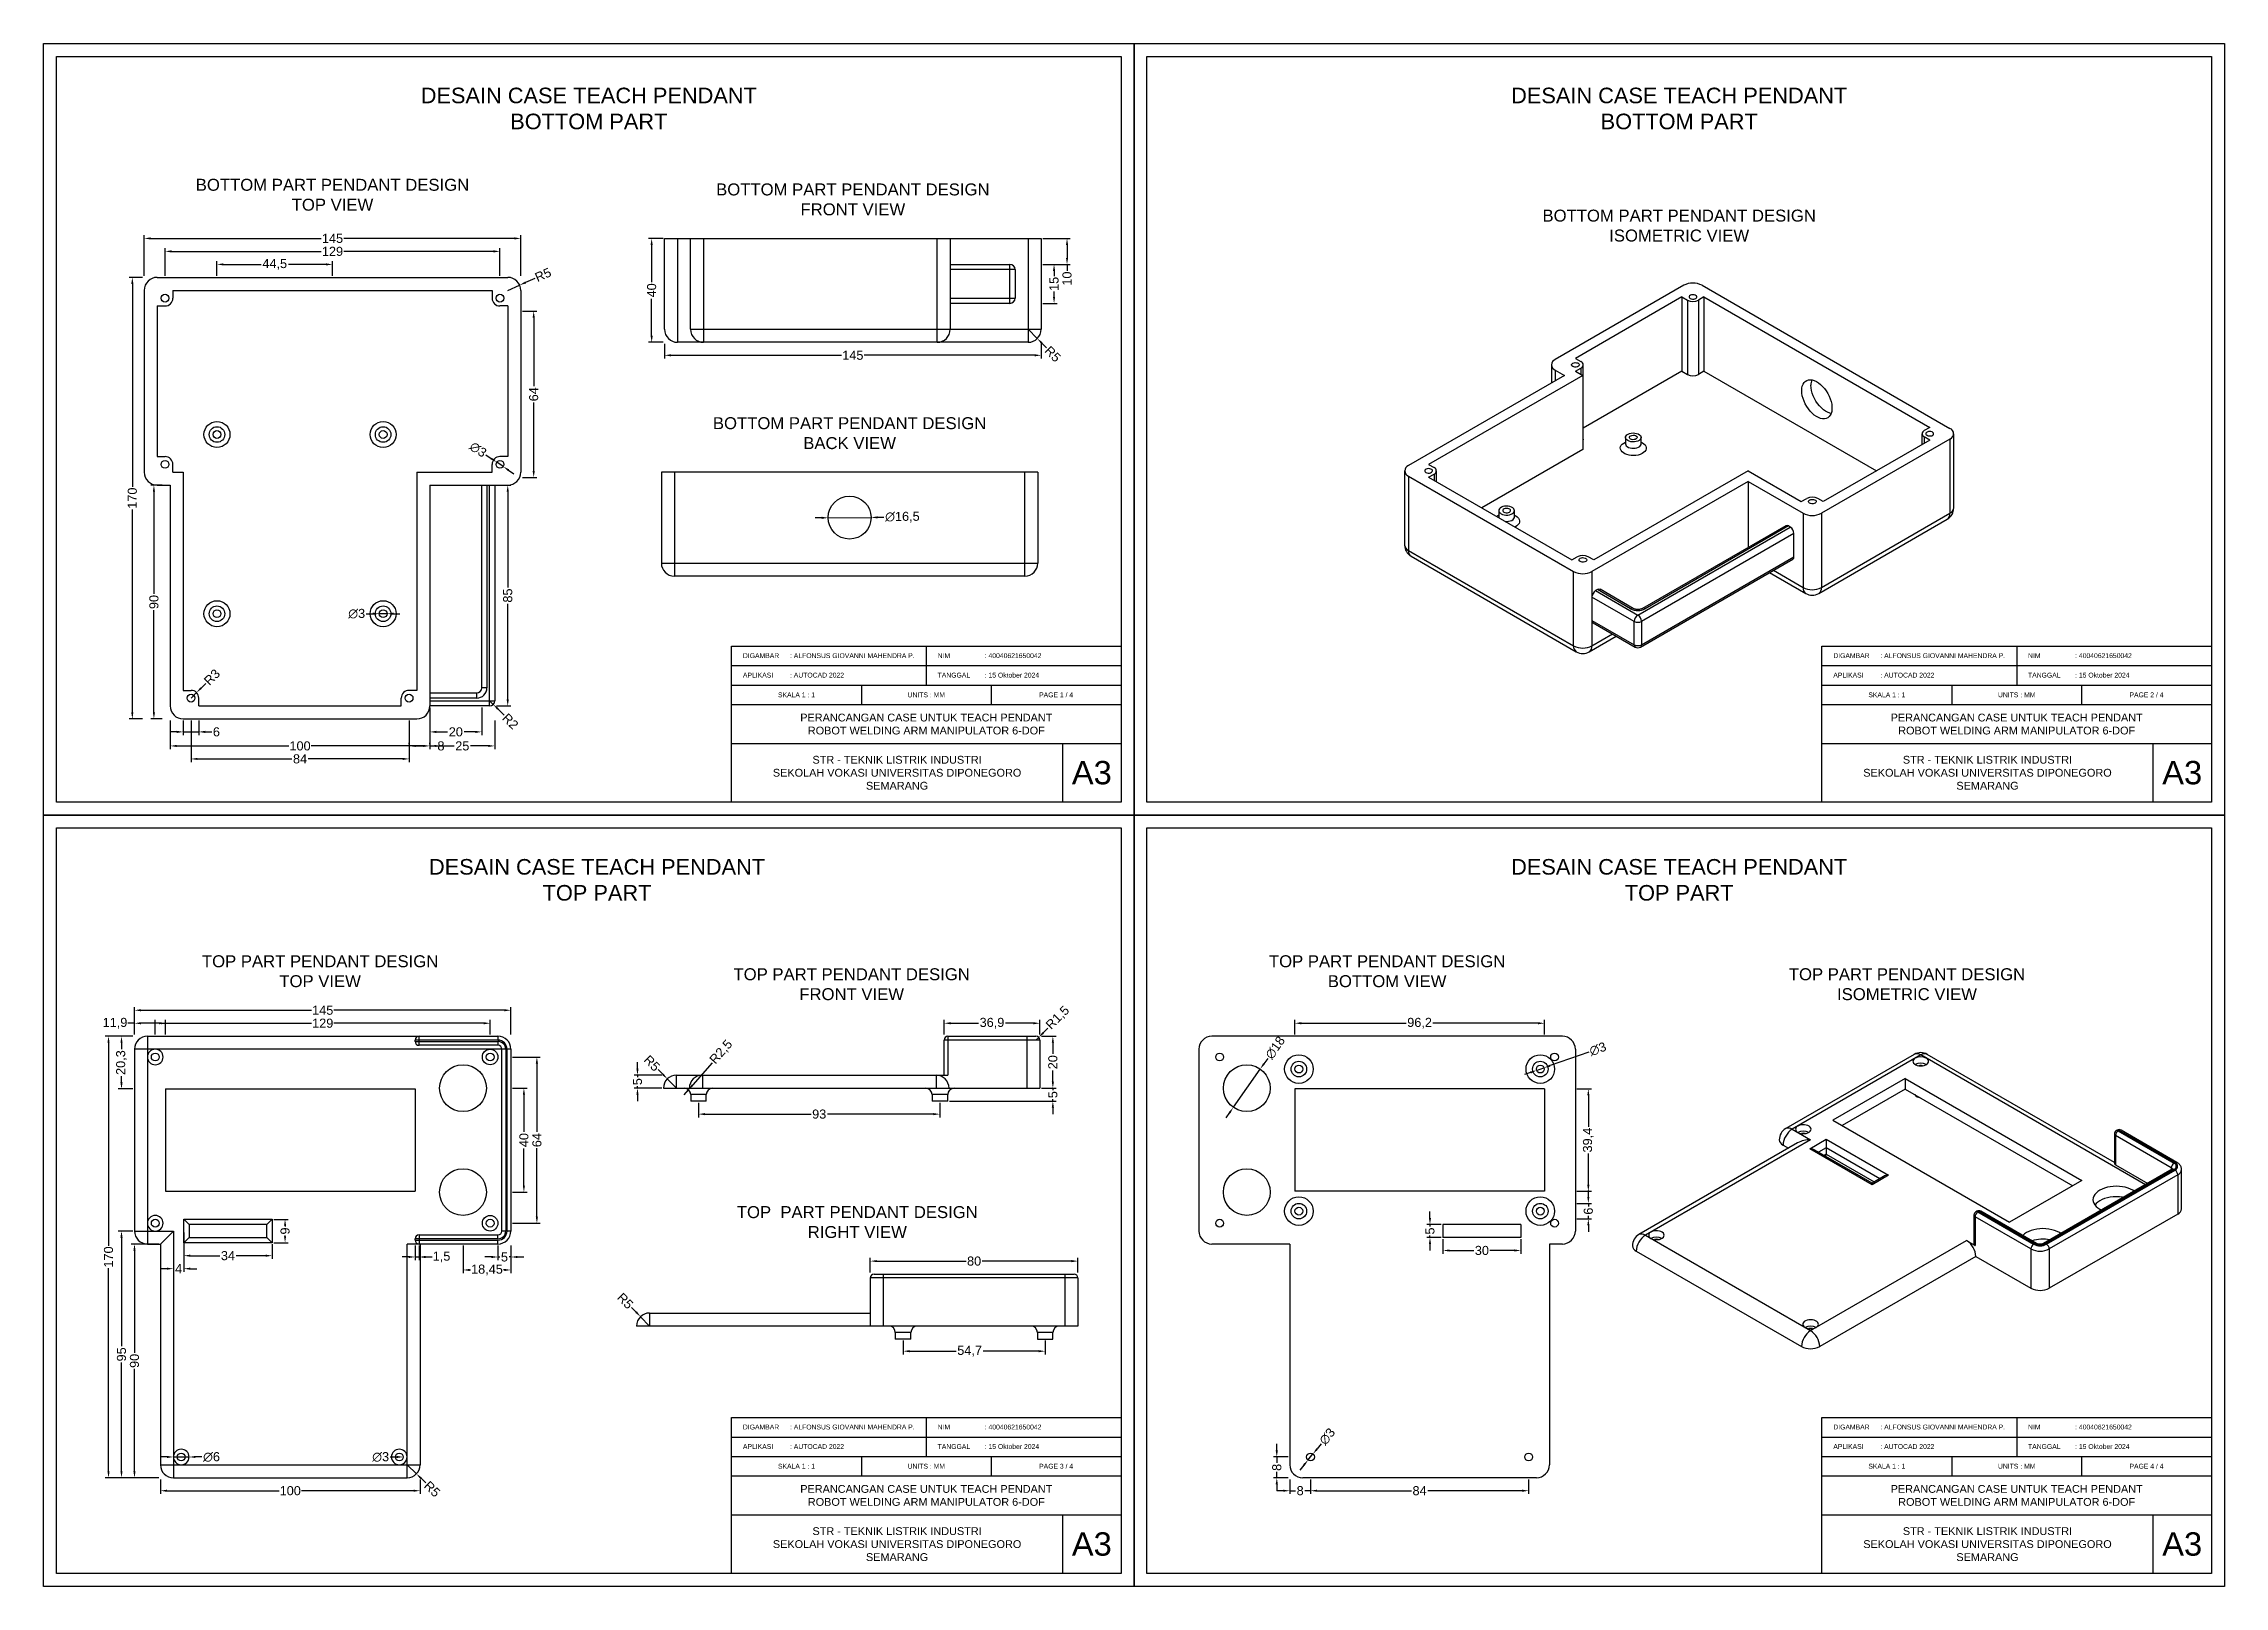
# Model space of a CAD drawing. Header units: millimetres. Extents: x 28 to 868, y 29 to 623.
import ezdxf

# ---------------------------------------------------------------- set-up
doc = ezdxf.new("R2010")
doc.units = ezdxf.units.MM
doc.layers.add('Text', color=7, linetype='Continuous')
doc.styles.get("Standard").update_dxf_attribs({"font": 'arial.ttf'})
doc.dimstyles.new('ISO-25', dxfattribs={"dimtxt": 3.5, "dimasz": 2.5, "dimexe": 1.25, "dimexo": 0.625, "dimtad": 0, "dimtxsty": 'Standard', "dimcen": 2.5, "dimadec": 0, "dimazin": 0, "dimtfac": 1, "dimtmove": 0, "dimatfit": 3, "dimfxl": 1, "dimarcsym": 0})

msp = doc.modelspace()

# ---------------------------------------------------------------- texts
at = {"linetype": 'ByBlock'}
for s, width, heights, insert, char_height, attachment_point in [('      DIGAMBAR^I: ALFONSUS GIOVANNI MAHENDRA P.', 75, [7.5], (293.097, 387.408), 1.875, 4), ('      NIM^I^I: 40040621650042', 75, [7.5], (368.097, 387.408), 1.875, 4), ('      DIGAMBAR^I: ALFONSUS GIOVANNI MAHENDRA P.', 75, [7.5], (713.097, 387.408), 1.875, 4), ('      NIM^I^I: 40040621650042', 75, [7.5], (788.097, 387.408), 1.875, 4), ('      APLIKASI^I: AUTOCAD 2022', 75, [7.5], (293.097, 379.908), 1.875, 4), ('      TANGGAL^I: 15 Oktober 2024', 75, [7.5], (368.097, 379.908), 1.875, 4), ('      APLIKASI^I: AUTOCAD 2022', 75, [7.5], (713.097, 379.908), 1.875, 4), ('      TANGGAL^I: 15 Oktober 2024', 75, [7.5], (788.097, 379.908), 1.875, 4), ('SKALA 1 : 1', 15.62297, [0], (318.097, 372.321), 1.875, 5), ('UNITS : MM', 15.62297, [0], (368.097, 372.321), 1.875, 5), ('PAGE 1 / 4', 15.62297, [0], (418.097, 372.321), 1.875, 5), ('SKALA 1 : 1', 15.62297, [0], (738.097, 372.321), 1.875, 5), ('UNITS : MM', 15.62297, [0], (788.097, 372.321), 1.875, 5), ('PAGE 2 / 4', 15.62297, [0], (838.097, 372.321), 1.875, 5), ('PERANCANGAN CASE UNTUK TEACH PENDANT\\PROBOT WELDING ARM MANIPULATOR 6-DOF', 150, [0], (368.097, 361.071), 3, 5), ('PERANCANGAN CASE UNTUK TEACH PENDANT\\PROBOT WELDING ARM MANIPULATOR 6-DOF', 150, [0], (788.097, 361.071), 3, 5), ('STR - TEKNIK LISTRIK INDUSTRI\\PSEKOLAH VOKASI UNIVERSITAS DIPONEGORO\\PSEMARANG', 127.5, [0], (356.847, 342.321), 3, 5), ('A3', 22.5, [0], (431.847, 342.321), 9, 5), ('STR - TEKNIK LISTRIK INDUSTRI\\PSEKOLAH VOKASI UNIVERSITAS DIPONEGORO\\PSEMARANG', 127.5, [0], (776.847, 342.321), 3, 5), ('A3', 22.5, [0], (851.847, 342.321), 9, 5), ('      DIGAMBAR^I: ALFONSUS GIOVANNI MAHENDRA P.', 75, [7.5], (293.097, 90.408), 1.875, 4), ('      NIM^I^I: 40040621650042', 75, [7.5], (368.097, 90.408), 1.875, 4), ('      DIGAMBAR^I: ALFONSUS GIOVANNI MAHENDRA P.', 75, [7.5], (713.097, 90.408), 1.875, 4), ('      NIM^I^I: 40040621650042', 75, [7.5], (788.097, 90.408), 1.875, 4), ('      APLIKASI^I: AUTOCAD 2022', 75, [7.5], (293.097, 82.908), 1.875, 4), ('SKALA 1 : 1', 15.62297, [0], (318.097, 75.321), 1.875, 5), ('UNITS : MM', 15.62297, [0], (368.097, 75.321), 1.875, 5), ('      TANGGAL^I: 15 Oktober 2024', 75, [7.5], (368.097, 82.908), 1.875, 4), ('PAGE 3 / 4', 15.62297, [0], (418.097, 75.321), 1.875, 5), ('      APLIKASI^I: AUTOCAD 2022', 75, [7.5], (713.097, 82.908), 1.875, 4), ('SKALA 1 : 1', 15.62297, [0], (738.097, 75.321), 1.875, 5), ('UNITS : MM', 15.62297, [0], (788.097, 75.321), 1.875, 5), ('      TANGGAL^I: 15 Oktober 2024', 75, [7.5], (788.097, 82.908), 1.875, 4), ('PAGE 4 / 4', 15.62297, [0], (838.097, 75.321), 1.875, 5), ('PERANCANGAN CASE UNTUK TEACH PENDANT\\PROBOT WELDING ARM MANIPULATOR 6-DOF', 150, [0], (368.097, 64.071), 3, 5), ('PERANCANGAN CASE UNTUK TEACH PENDANT\\PROBOT WELDING ARM MANIPULATOR 6-DOF', 150, [0], (788.097, 64.071), 3, 5), ('STR - TEKNIK LISTRIK INDUSTRI\\PSEKOLAH VOKASI UNIVERSITAS DIPONEGORO\\PSEMARANG', 127.5, [0], (356.847, 45.321), 3, 5), ('STR - TEKNIK LISTRIK INDUSTRI\\PSEKOLAH VOKASI UNIVERSITAS DIPONEGORO\\PSEMARANG', 127.5, [0], (776.847, 45.321), 3, 5), ('A3', 22.5, [0], (431.847, 45.321), 9, 5), ('A3', 22.5, [0], (851.847, 45.321), 9, 5)]:
    msp.add_mtext_dynamic_manual_height_columns(s, width=width, gutter_width=9.375, heights=heights, dxfattribs=dict(at, insert=insert, char_height=char_height, attachment_point=attachment_point))
at = {"layer": 'Text', "attachment_point": 5}
for s, width, heights, insert, char_height in [('\\pxqc;DESAIN CASE TEACH PENDANT\\PBOTTOM PART', 128.86568, [18.465], (238.097, 598.071), 6), ('\\pxqc;DESAIN CASE TEACH PENDANT\\PBOTTOM PART', 128.86568, [18.465], (658.097, 598.071), 6), ('\\pxqc;BOTTOM PART PENDANT DESIGN\\PTOP VIEW', 105.75176, [20.253], (139.371, 564.858), 4.6), ('\\pxqc;BOTTOM PART PENDANT DESIGN\\PFRONT VIEW', 105.75176, [12.541], (339.802, 563.071), 4.6), ('\\pxqc;BOTTOM PART PENDANT DESIGN\\PISOMETRIC VIEW', 105.75176, [12.541], (658.097, 552.986), 4.6), ('\\pxqc;BOTTOM PART PENDANT DESIGN\\PBACK VIEW', 105.75777, [13.169], (338.552, 473.071), 4.6), ('\\pxqc;DESAIN CASE TEACH PENDANT\\PTOP PART', 128.86568, [18.465], (241.264, 301.071), 6), ('\\pxqc;DESAIN CASE TEACH PENDANT\\PTOP PART', 128.86568, [18.465], (658.097, 301.071), 6), ('\\pxqc;TOP PART PENDANT DESIGN\\PTOP VIEW', 105.75176, [20.253], (134.597, 265.893), 4.6), ('\\pxqc;TOP PART PENDANT DESIGN\\PBOTTOM VIEW', 105.75176, [20.253], (545.597, 265.893), 4.6), ('\\pxqc;TOP PART PENDANT DESIGN\\PFRONT VIEW', 105.75176, [12.541], (339.344, 260.893), 4.6), ('\\pxqc;TOP PART PENDANT DESIGN\\PISOMETRIC VIEW', 105.75176, [20.253], (745.843, 260.893), 4.6), ('\\pxqc;TOP  PART PENDANT DESIGN\\PRIGHT VIEW', 105.75176, [12.541], (341.515, 169.307), 4.6)]:
    msp.add_mtext_dynamic_manual_height_columns(s, width=width, gutter_width=1.875, heights=heights, dxfattribs=dict(at, insert=insert, char_height=char_height))

# ---------------------------------------------------------------- blocks, each defined once
blk = doc.blocks.new('*D1')
at = {"color": 0, "lineweight": -2, "transparency": 16777216}
for p, q in [((76.87, 362.45), (76.87, 351.41)), ((176.87, 362.45), (176.87, 351.41)), ((79.37, 352.66), (122.55, 352.66)), ((174.37, 352.66), (131.19, 352.66))]:
    blk.add_line(p, q, dxfattribs=at)
at = {"color": 0, "transparency": 16777216}
for points in [[(79.37, 353.08), (79.37, 352.25), (76.87, 352.66)], [(174.37, 353.08), (174.37, 352.25), (176.87, 352.66)]]:
    blk.add_solid(points, dxfattribs=at)
at = {"layer": 'Defpoints', "color": 0, "transparency": 16777216}
for p in [(76.87, 363.07), (176.87, 363.07), (176.87, 352.66)]:
    blk.add_point(p, dxfattribs=at)
at = {"color": 0, "transparency": 16777216, "insert": (126.87, 352.66), "char_height": 3.5, "attachment_point": 5}
blk.add_mtext('100', dxfattribs=at)
blk = doc.blocks.new('*D2')
at = {"color": 0, "lineweight": -2, "transparency": 16777216}
for p, q in [((66.25, 533.07), (61.02, 533.07)), ((62.27, 530.57), (62.27, 452.39)), ((62.27, 365.57), (62.27, 443.75)), ((66.25, 363.07), (61.02, 363.07))]:
    blk.add_line(p, q, dxfattribs=at)
at = {"color": 0, "transparency": 16777216}
for points in [[(61.85, 530.57), (62.68, 530.57), (62.27, 533.07)], [(61.85, 365.57), (62.68, 365.57), (62.27, 363.07)]]:
    blk.add_solid(points, dxfattribs=at)
at = {"layer": 'Defpoints', "color": 0, "transparency": 16777216}
for p in [(66.87, 533.07), (62.27, 363.07), (66.87, 363.07)]:
    blk.add_point(p, dxfattribs=at)
at = {"color": 0, "transparency": 16777216, "insert": (62.27, 448.07), "char_height": 3.5, "attachment_point": 5, "rotation": 90}
blk.add_mtext('170', dxfattribs=at)
blk = doc.blocks.new('*D3')
at = {"color": 0, "lineweight": -2, "transparency": 16777216}
for p, q in [((84.87, 362.45), (84.87, 346.41)), ((168.87, 362.45), (168.87, 346.41)), ((87.37, 347.66), (123.74, 347.66)), ((166.37, 347.66), (130, 347.66))]:
    blk.add_line(p, q, dxfattribs=at)
at = {"color": 0, "transparency": 16777216}
for points in [[(87.37, 348.08), (87.37, 347.25), (84.87, 347.66)], [(166.37, 348.08), (166.37, 347.25), (168.87, 347.66)]]:
    blk.add_solid(points, dxfattribs=at)
at = {"layer": 'Defpoints', "color": 0, "transparency": 16777216}
for p in [(84.87, 363.07), (168.87, 363.07), (168.87, 347.66)]:
    blk.add_point(p, dxfattribs=at)
at = {"color": 0, "transparency": 16777216, "insert": (126.87, 347.66), "char_height": 3.5, "attachment_point": 5}
blk.add_mtext('84', dxfattribs=at)
blk = doc.blocks.new('*D4')
at = {"color": 0, "lineweight": -2, "transparency": 16777216}
for p, q in [((66.87, 533.7), (66.87, 549.32)), ((69.37, 548.07), (135.03, 548.07)), ((209.37, 548.07), (143.71, 548.07)), ((211.87, 533.7), (211.87, 549.32))]:
    blk.add_line(p, q, dxfattribs=at)
at = {"color": 0, "transparency": 16777216}
for points in [[(69.37, 548.49), (69.37, 547.65), (66.87, 548.07)], [(209.37, 548.49), (209.37, 547.65), (211.87, 548.07)]]:
    blk.add_solid(points, dxfattribs=at)
at = {"layer": 'Defpoints', "color": 0, "transparency": 16777216}
for p in [(211.87, 548.07), (66.87, 533.07), (211.87, 533.07)]:
    blk.add_point(p, dxfattribs=at)
at = {"color": 0, "transparency": 16777216, "insert": (139.37, 548.07), "char_height": 3.5, "attachment_point": 5}
blk.add_mtext('145', dxfattribs=at)
blk = doc.blocks.new('*D5')
at = {"color": 0, "lineweight": -2, "transparency": 16777216}
for p, q in [((212.5, 520.07), (218.12, 520.07)), ((216.87, 517.57), (216.87, 491.21)), ((216.87, 458.57), (216.87, 484.94)), ((212.5, 456.07), (218.12, 456.07))]:
    blk.add_line(p, q, dxfattribs=at)
at = {"color": 0, "transparency": 16777216}
for points in [[(216.45, 517.57), (217.29, 517.57), (216.87, 520.07)], [(216.45, 458.57), (217.29, 458.57), (216.87, 456.07)]]:
    blk.add_solid(points, dxfattribs=at)
at = {"layer": 'Defpoints', "color": 0, "transparency": 16777216}
for p in [(211.87, 520.07), (211.87, 456.07), (216.87, 456.07)]:
    blk.add_point(p, dxfattribs=at)
at = {"color": 0, "transparency": 16777216, "insert": (216.87, 488.07), "char_height": 3.5, "attachment_point": 5, "rotation": 90}
blk.add_mtext('64', dxfattribs=at)
blk = doc.blocks.new('*D6')
at = {"color": 0, "lineweight": -2, "transparency": 16777216}
for p, q in [((73.75, 453.07), (69.34, 453.07)), ((70.59, 450.57), (70.59, 411.2)), ((70.59, 365.57), (70.59, 404.95)), ((73.75, 363.07), (69.34, 363.07))]:
    blk.add_line(p, q, dxfattribs=at)
at = {"color": 0, "transparency": 16777216}
for points in [[(70.17, 450.57), (71, 450.57), (70.59, 453.07)], [(70.17, 365.57), (71, 365.57), (70.59, 363.07)]]:
    blk.add_solid(points, dxfattribs=at)
at = {"layer": 'Defpoints', "color": 0, "transparency": 16777216}
for p in [(74.37, 453.07), (70.59, 363.07), (74.37, 363.07)]:
    blk.add_point(p, dxfattribs=at)
at = {"color": 0, "transparency": 16777216, "insert": (70.59, 408.07), "char_height": 3.5, "attachment_point": 5, "rotation": 90}
blk.add_mtext('90', dxfattribs=at)
blk = doc.blocks.new('*D7')
at = {"color": 0, "lineweight": -2, "transparency": 16777216}
for p, q in [((176.87, 362.43), (176.87, 351.41)), ((201.87, 362.43), (201.87, 351.41)), ((179.37, 352.66), (186.2, 352.66)), ((199.37, 352.66), (192.55, 352.66))]:
    blk.add_line(p, q, dxfattribs=at)
at = {"color": 0, "transparency": 16777216}
for points in [[(179.37, 353.08), (179.37, 352.25), (176.87, 352.66)], [(199.37, 353.08), (199.37, 352.25), (201.87, 352.66)]]:
    blk.add_solid(points, dxfattribs=at)
at = {"layer": 'Defpoints', "color": 0, "transparency": 16777216}
for p in [(176.87, 363.05), (201.87, 363.05), (201.87, 352.66)]:
    blk.add_point(p, dxfattribs=at)
at = {"color": 0, "transparency": 16777216, "insert": (189.37, 352.66), "char_height": 3.5, "attachment_point": 5}
blk.add_mtext('25', dxfattribs=at)
blk = doc.blocks.new('*D8')
at = {"color": 0, "lineweight": -2, "transparency": 16777216}
for p, q in [((152.37, 403.57), (154.87, 403.57)), ((160.37, 403.57), (157.37, 403.57)), ((162.87, 403.57), (165.37, 403.57))]:
    blk.add_line(p, q, dxfattribs=at)
at = {"color": 0, "transparency": 16777216}
for points in [[(154.87, 403.99), (154.87, 403.15), (157.37, 403.57)], [(162.87, 403.99), (162.87, 403.15), (160.37, 403.57)]]:
    blk.add_solid(points, dxfattribs=at)
at = {"layer": 'Defpoints', "color": 0, "transparency": 16777216}
for p in [(157.37, 403.57), (160.37, 403.57)]:
    blk.add_point(p, dxfattribs=at)
at = {"color": 0, "transparency": 16777216, "insert": (148.69, 403.57), "char_height": 3.5, "attachment_point": 5}
blk.add_mtext('∅3', dxfattribs=at)
blk = doc.blocks.new('*D9')
at = {"color": 0, "lineweight": -2, "transparency": 16777216}
for p, q in [((198.48, 464.7), (200.55, 463.31)), ((205.12, 460.23), (202.63, 461.91)), ((207.19, 458.84), (209.26, 457.44))]:
    blk.add_line(p, q, dxfattribs=at)
at = {"color": 0, "transparency": 16777216}
for points in [[(200.79, 463.65), (200.32, 462.96), (202.63, 461.91)], [(207.42, 459.18), (206.96, 458.49), (205.12, 460.23)]]:
    blk.add_solid(points, dxfattribs=at)
at = {"layer": 'Defpoints', "color": 0, "transparency": 16777216}
for p in [(202.63, 461.91), (205.12, 460.23)]:
    blk.add_point(p, dxfattribs=at)
at = {"color": 0, "transparency": 16777216, "insert": (195.43, 466.76), "char_height": 3.5, "attachment_point": 5, "rotation": 326.0399}
blk.add_mtext('∅3', dxfattribs=at)
blk = doc.blocks.new('*D10')
at = {"color": 0, "lineweight": -2, "transparency": 16777216}
for p, q in [((206.87, 528.07), (211.45, 530.08)), ((217.32, 532.67), (213.74, 531.09))]:
    blk.add_line(p, q, dxfattribs=at)
at = {"color": 0, "transparency": 16777216}
blk.add_solid([(213.57, 531.47), (213.9, 530.71), (211.45, 530.08)], dxfattribs=at)
at = {"layer": 'Defpoints', "color": 0, "transparency": 16777216}
for p in [(211.45, 530.08), (206.87, 528.07)]:
    blk.add_point(p, dxfattribs=at)
at = {"color": 0, "transparency": 16777216, "insert": (220.48, 534.06), "char_height": 3.5, "attachment_point": 5, "rotation": 23.74962}
blk.add_mtext('R5', dxfattribs=at)
blk = doc.blocks.new('*D11')
at = {"color": 0, "lineweight": -2, "transparency": 16777216}
for p, q in [((176.87, 367.45), (176.87, 356.82)), ((196.87, 367.45), (196.87, 356.82)), ((179.37, 358.07), (183.72, 358.07)), ((194.37, 358.07), (190.03, 358.07))]:
    blk.add_line(p, q, dxfattribs=at)
at = {"color": 0, "transparency": 16777216}
for points in [[(179.37, 358.49), (179.37, 357.65), (176.87, 358.07)], [(194.37, 358.49), (194.37, 357.65), (196.87, 358.07)]]:
    blk.add_solid(points, dxfattribs=at)
at = {"layer": 'Defpoints', "color": 0, "transparency": 16777216}
for p in [(176.87, 368.07), (196.87, 368.07), (196.87, 358.07)]:
    blk.add_point(p, dxfattribs=at)
at = {"color": 0, "transparency": 16777216, "insert": (186.87, 358.07), "char_height": 3.5, "attachment_point": 5}
blk.add_mtext('20', dxfattribs=at)
blk = doc.blocks.new('*D12')
at = {"color": 0, "lineweight": -2, "transparency": 16777216}
for p, q in [((168.87, 353.29), (168.87, 353.91)), ((176.87, 353.29), (176.87, 353.91)), ((171.37, 352.66), (174.37, 352.66)), ((176.87, 352.66), (179.37, 352.66))]:
    blk.add_line(p, q, dxfattribs=at)
at = {"color": 0, "transparency": 16777216}
for points in [[(171.37, 353.08), (171.37, 352.25), (168.87, 352.66)], [(174.37, 353.08), (174.37, 352.25), (176.87, 352.66)]]:
    blk.add_solid(points, dxfattribs=at)
at = {"layer": 'Defpoints', "color": 0, "transparency": 16777216}
for p in [(168.87, 352.66), (176.87, 352.66), (176.87, 352.66)]:
    blk.add_point(p, dxfattribs=at)
at = {"color": 0, "transparency": 16777216, "insert": (181.15, 352.66), "char_height": 3.5, "attachment_point": 5}
blk.add_mtext('8', dxfattribs=at)
blk = doc.blocks.new('*D13')
at = {"color": 0, "lineweight": -2, "transparency": 16777216}
for p, q in [((74.87, 533.7), (74.87, 544.32)), ((77.37, 543.07), (135.04, 543.07)), ((201.37, 543.07), (143.7, 543.07)), ((203.87, 533.7), (203.87, 544.32))]:
    blk.add_line(p, q, dxfattribs=at)
at = {"color": 0, "transparency": 16777216}
for points in [[(77.37, 543.49), (77.37, 542.65), (74.87, 543.07)], [(201.37, 543.49), (201.37, 542.65), (203.87, 543.07)]]:
    blk.add_solid(points, dxfattribs=at)
at = {"layer": 'Defpoints', "color": 0, "transparency": 16777216}
for p in [(203.87, 543.07), (74.87, 533.07), (203.87, 533.07)]:
    blk.add_point(p, dxfattribs=at)
at = {"color": 0, "transparency": 16777216, "insert": (139.37, 543.07), "char_height": 3.5, "attachment_point": 5}
blk.add_mtext('129', dxfattribs=at)
blk = doc.blocks.new('*D14')
at = {"color": 0, "lineweight": -2, "transparency": 16777216}
for p, q in [((94.87, 533.7), (94.87, 539.32)), ((97.37, 538.07), (111.87, 538.07)), ((136.87, 538.07), (122.38, 538.07)), ((139.37, 533.7), (139.37, 539.32))]:
    blk.add_line(p, q, dxfattribs=at)
at = {"color": 0, "transparency": 16777216}
for points in [[(97.37, 538.49), (97.37, 537.65), (94.87, 538.07)], [(136.87, 538.49), (136.87, 537.65), (139.37, 538.07)]]:
    blk.add_solid(points, dxfattribs=at)
at = {"layer": 'Defpoints', "color": 0, "transparency": 16777216}
for p in [(139.37, 538.07), (94.87, 533.07), (139.37, 533.07)]:
    blk.add_point(p, dxfattribs=at)
at = {"color": 0, "transparency": 16777216, "insert": (117.12, 538.07), "char_height": 3.5, "attachment_point": 5}
blk.add_mtext('44,5', dxfattribs=at)
blk = doc.blocks.new('*D15')
at = {"color": 0, "lineweight": -2, "transparency": 16777216}
for p, q in [((266.68, 548.07), (261.05, 548.07)), ((262.3, 545.57), (262.3, 531.27)), ((262.3, 510.57), (262.3, 524.87)), ((266.68, 508.07), (261.05, 508.07))]:
    blk.add_line(p, q, dxfattribs=at)
at = {"color": 0, "transparency": 16777216}
for points in [[(261.89, 545.57), (262.72, 545.57), (262.3, 548.07)], [(261.89, 510.57), (262.72, 510.57), (262.3, 508.07)]]:
    blk.add_solid(points, dxfattribs=at)
at = {"layer": 'Defpoints', "color": 0, "transparency": 16777216}
for p in [(267.3, 548.07), (262.3, 508.07), (267.3, 508.07)]:
    blk.add_point(p, dxfattribs=at)
at = {"color": 0, "transparency": 16777216, "insert": (262.3, 528.07), "char_height": 3.5, "attachment_point": 5, "rotation": 90}
blk.add_mtext('40', dxfattribs=at)
blk = doc.blocks.new('*D16')
at = {"color": 0, "lineweight": -2, "transparency": 16777216}
for p, q in [((267.3, 507.45), (267.3, 501.82)), ((412.3, 507.45), (412.3, 501.82)), ((269.8, 503.07), (335.46, 503.07)), ((409.8, 503.07), (344.14, 503.07))]:
    blk.add_line(p, q, dxfattribs=at)
at = {"color": 0, "transparency": 16777216}
for points in [[(269.8, 503.49), (269.8, 502.65), (267.3, 503.07)], [(409.8, 503.49), (409.8, 502.65), (412.3, 503.07)]]:
    blk.add_solid(points, dxfattribs=at)
at = {"layer": 'Defpoints', "color": 0, "transparency": 16777216}
for p in [(267.3, 508.07), (412.3, 508.07), (412.3, 503.07)]:
    blk.add_point(p, dxfattribs=at)
at = {"color": 0, "transparency": 16777216, "insert": (339.8, 503.07), "char_height": 3.5, "attachment_point": 5}
blk.add_mtext('145', dxfattribs=at)
blk = doc.blocks.new('*D17')
at = {"color": 0, "lineweight": -2, "transparency": 16777216}
for p, q in [((412.93, 538.07), (418.55, 538.07)), ((417.3, 535.57), (417.3, 533.55)), ((412.93, 523.07), (418.55, 523.07)), ((417.3, 525.57), (417.3, 527.59))]:
    blk.add_line(p, q, dxfattribs=at)
at = {"color": 0, "transparency": 16777216}
for points in [[(416.89, 535.57), (417.72, 535.57), (417.3, 538.07)], [(416.89, 525.57), (417.72, 525.57), (417.3, 523.07)]]:
    blk.add_solid(points, dxfattribs=at)
at = {"layer": 'Defpoints', "color": 0, "transparency": 16777216}
for p in [(412.3, 538.07), (412.3, 523.07), (417.3, 523.07)]:
    blk.add_point(p, dxfattribs=at)
at = {"color": 0, "transparency": 16777216, "insert": (417.3, 530.57), "char_height": 3.5, "attachment_point": 5, "rotation": 90}
blk.add_mtext('15', dxfattribs=at)
blk = doc.blocks.new('*D18')
at = {"color": 0, "lineweight": -2, "transparency": 16777216}
for p, q in [((407.3, 513.07), (410.84, 509.54)), ((414.37, 506), (412.61, 507.77))]:
    blk.add_line(p, q, dxfattribs=at)
at = {"color": 0, "transparency": 16777216}
blk.add_solid([(412.9, 508.06), (412.31, 507.47), (410.84, 509.54)], dxfattribs=at)
at = {"layer": 'Defpoints', "color": 0, "transparency": 16777216}
for p in [(407.3, 513.07), (410.84, 509.54)]:
    blk.add_point(p, dxfattribs=at)
at = {"color": 0, "transparency": 16777216, "insert": (416.82, 503.55), "char_height": 3.5, "attachment_point": 5, "rotation": 315}
blk.add_mtext('R5', dxfattribs=at)
blk = doc.blocks.new('*D19')
at = {"color": 0, "lineweight": -2, "transparency": 16777216}
for p, q in [((412.93, 548.07), (423.55, 548.07)), ((412.93, 538.07), (423.55, 538.07)), ((422.3, 545.57), (422.3, 540.57)), ((422.3, 538.07), (422.3, 535.57))]:
    blk.add_line(p, q, dxfattribs=at)
at = {"color": 0, "transparency": 16777216}
for points in [[(421.89, 545.57), (422.72, 545.57), (422.3, 548.07)], [(421.89, 540.57), (422.72, 540.57), (422.3, 538.07)]]:
    blk.add_solid(points, dxfattribs=at)
at = {"layer": 'Defpoints', "color": 0, "transparency": 16777216}
for p in [(412.3, 548.07), (412.3, 538.07), (422.3, 538.07)]:
    blk.add_point(p, dxfattribs=at)
at = {"color": 0, "transparency": 16777216, "insert": (422.3, 532.61), "char_height": 3.5, "attachment_point": 5, "rotation": 90}
blk.add_mtext('10', dxfattribs=at)
blk = doc.blocks.new('*D20')
at = {"color": 0, "lineweight": -2, "transparency": 16777216}
for p, q in [((327.8, 440.49), (325.3, 440.47)), ((330.3, 440.51), (346.8, 440.63)), ((351.8, 440.67), (349.3, 440.65))]:
    blk.add_line(p, q, dxfattribs=at)
at = {"color": 0, "transparency": 16777216}
for points in [[(327.8, 440.91), (327.81, 440.07), (330.3, 440.51)], [(349.3, 441.07), (349.31, 440.24), (346.8, 440.63)]]:
    blk.add_solid(points, dxfattribs=at)
at = {"layer": 'Defpoints', "color": 0, "transparency": 16777216}
for p in [(330.3, 440.51), (346.8, 440.63)]:
    blk.add_point(p, dxfattribs=at)
at = {"color": 0, "transparency": 16777216, "insert": (358.89, 440.73), "char_height": 3.5, "attachment_point": 5, "rotation": 0.4373}
blk.add_mtext('∅16,5', dxfattribs=at)
blk = doc.blocks.new('*D21')
at = {"color": 0, "lineweight": -2, "transparency": 16777216}
for p, q in [((202.5, 453.07), (208.12, 453.07)), ((206.87, 450.57), (206.87, 413.72)), ((206.87, 370.57), (206.87, 407.42)), ((202.5, 368.07), (208.12, 368.07))]:
    blk.add_line(p, q, dxfattribs=at)
at = {"color": 0, "transparency": 16777216}
for points in [[(206.45, 450.57), (207.29, 450.57), (206.87, 453.07)], [(206.45, 370.57), (207.29, 370.57), (206.87, 368.07)]]:
    blk.add_solid(points, dxfattribs=at)
at = {"layer": 'Defpoints', "color": 0, "transparency": 16777216}
for p in [(201.87, 453.07), (201.87, 368.07), (206.87, 368.07)]:
    blk.add_point(p, dxfattribs=at)
at = {"color": 0, "transparency": 16777216, "insert": (206.87, 410.57), "char_height": 3.5, "attachment_point": 5, "rotation": 90}
blk.add_mtext('85', dxfattribs=at)
blk = doc.blocks.new('*D22')
at = {"color": 0, "lineweight": -2, "transparency": 16777216}
for p, q in [((199.87, 370.07), (201.29, 368.67)), ((205.45, 364.55), (203.07, 366.91))]:
    blk.add_line(p, q, dxfattribs=at)
at = {"color": 0, "transparency": 16777216}
blk.add_solid([(203.36, 367.2), (202.78, 366.61), (201.29, 368.67)], dxfattribs=at)
at = {"layer": 'Defpoints', "color": 0, "transparency": 16777216}
for p in [(199.87, 370.07), (201.29, 368.67)]:
    blk.add_point(p, dxfattribs=at)
at = {"color": 0, "transparency": 16777216, "insert": (207.89, 362.14), "char_height": 3.5, "attachment_point": 5, "rotation": 315.32217}
blk.add_mtext('R2', dxfattribs=at)
blk = doc.blocks.new('*D23')
at = {"color": 0, "lineweight": -2, "transparency": 16777216}
for p, q in [((84.87, 371.07), (86.99, 373.19)), ((90.53, 376.73), (88.76, 374.96))]:
    blk.add_line(p, q, dxfattribs=at)
at = {"color": 0, "transparency": 16777216}
blk.add_solid([(88.47, 375.25), (89.05, 374.67), (86.99, 373.19)], dxfattribs=at)
at = {"layer": 'Defpoints', "color": 0, "transparency": 16777216}
for p in [(84.87, 371.07), (86.99, 373.19)]:
    blk.add_point(p, dxfattribs=at)
at = {"color": 0, "transparency": 16777216, "insert": (92.97, 379.17), "char_height": 3.5, "attachment_point": 5, "rotation": 45}
blk.add_mtext('R3', dxfattribs=at)
blk = doc.blocks.new('*D24')
at = {"color": 0, "lineweight": -2, "transparency": 16777216}
for p, q in [((81.87, 362.45), (81.87, 356.82)), ((87.87, 362.45), (87.87, 356.82)), ((79.37, 358.07), (76.87, 358.07)), ((81.87, 358.07), (87.87, 358.07)), ((90.37, 358.07), (92.87, 358.07))]:
    blk.add_line(p, q, dxfattribs=at)
at = {"color": 0, "transparency": 16777216}
for points in [[(79.37, 358.49), (79.37, 357.65), (81.87, 358.07)], [(90.37, 358.49), (90.37, 357.65), (87.87, 358.07)]]:
    blk.add_solid(points, dxfattribs=at)
at = {"layer": 'Defpoints', "color": 0, "transparency": 16777216}
for p in [(81.87, 363.07), (87.87, 363.07), (87.87, 358.07)]:
    blk.add_point(p, dxfattribs=at)
at = {"color": 0, "transparency": 16777216, "insert": (94.65, 358.07), "char_height": 3.5, "attachment_point": 5}
blk.add_mtext('6', dxfattribs=at)
blk = doc.blocks.new('*D25')
at = {"color": 0, "lineweight": -2, "transparency": 16777216}
for p, q in [((73.1, 70.27), (73.1, 64.64)), ((173.1, 70.27), (173.1, 64.64)), ((75.6, 65.89), (118.78, 65.89)), ((170.6, 65.89), (127.42, 65.89))]:
    blk.add_line(p, q, dxfattribs=at)
at = {"color": 0, "transparency": 16777216}
for points in [[(75.6, 66.31), (75.6, 65.48), (73.1, 65.89)], [(170.6, 66.31), (170.6, 65.48), (173.1, 65.89)]]:
    blk.add_solid(points, dxfattribs=at)
at = {"layer": 'Defpoints', "color": 0, "transparency": 16777216}
for p in [(73.1, 70.89), (173.1, 70.89), (173.1, 65.89)]:
    blk.add_point(p, dxfattribs=at)
at = {"color": 0, "transparency": 16777216, "insert": (123.1, 65.89), "char_height": 3.5, "attachment_point": 5}
blk.add_mtext('100', dxfattribs=at)
blk = doc.blocks.new('*D26')
at = {"color": 0, "lineweight": -2, "transparency": 16777216}
for p, q in [((168.1, 75.89), (171.69, 72.41)), ((175.28, 68.94), (173.49, 70.68))]:
    blk.add_line(p, q, dxfattribs=at)
at = {"color": 0, "transparency": 16777216}
blk.add_solid([(173.77, 70.98), (173.2, 70.38), (171.69, 72.41)], dxfattribs=at)
at = {"layer": 'Defpoints', "color": 0, "transparency": 16777216}
for p in [(168.1, 75.89), (171.69, 72.41)]:
    blk.add_point(p, dxfattribs=at)
at = {"color": 0, "transparency": 16777216, "insert": (177.77, 66.53), "char_height": 3.5, "attachment_point": 5, "rotation": 315.92443}
blk.add_mtext('R5', dxfattribs=at)
blk = doc.blocks.new('*D27')
at = {"color": 0, "lineweight": -2, "transparency": 16777216}
blk.add_line((161.6, 78.89), (164.1, 78.89), dxfattribs=at)
at = {"color": 0, "transparency": 16777216}
blk.add_solid([(164.1, 79.31), (164.1, 78.48), (166.6, 78.89)], dxfattribs=at)
at = {"layer": 'Defpoints', "color": 0, "transparency": 16777216}
for p in [(163.6, 78.89), (166.6, 78.89)]:
    blk.add_point(p, dxfattribs=at)
at = {"color": 0, "transparency": 16777216, "insert": (157.92, 78.89), "char_height": 3.5, "attachment_point": 5}
blk.add_mtext('∅3', dxfattribs=at)
blk = doc.blocks.new('*D28')
at = {"color": 0, "lineweight": -2, "transparency": 16777216}
for p, q in [((75.6, 78.89), (73.1, 78.89)), ((78.1, 78.89), (84.1, 78.89)), ((89.1, 78.89), (86.6, 78.89))]:
    blk.add_line(p, q, dxfattribs=at)
at = {"color": 0, "transparency": 16777216}
for points in [[(75.6, 79.31), (75.6, 78.48), (78.1, 78.89)], [(86.6, 79.31), (86.6, 78.48), (84.1, 78.89)]]:
    blk.add_solid(points, dxfattribs=at)
at = {"layer": 'Defpoints', "color": 0, "transparency": 16777216}
for p in [(78.1, 78.89), (84.1, 78.89)]:
    blk.add_point(p, dxfattribs=at)
at = {"color": 0, "transparency": 16777216, "insert": (92.77, 78.89), "char_height": 3.5, "attachment_point": 5}
blk.add_mtext('∅6', dxfattribs=at)
blk = doc.blocks.new('*D29')
at = {"color": 0, "lineweight": -2, "transparency": 16777216}
for p, q in [((71.1, 241.52), (71.1, 247.14)), ((73.6, 245.89), (131.27, 245.89)), ((197.6, 245.89), (139.93, 245.89)), ((200.1, 241.52), (200.1, 247.14))]:
    blk.add_line(p, q, dxfattribs=at)
at = {"color": 0, "transparency": 16777216}
for points in [[(73.6, 246.31), (73.6, 245.48), (71.1, 245.89)], [(197.6, 246.31), (197.6, 245.48), (200.1, 245.89)]]:
    blk.add_solid(points, dxfattribs=at)
at = {"layer": 'Defpoints', "color": 0, "transparency": 16777216}
for p in [(200.1, 245.89), (71.1, 240.89), (200.1, 240.89)]:
    blk.add_point(p, dxfattribs=at)
at = {"color": 0, "transparency": 16777216, "insert": (135.6, 245.89), "char_height": 3.5, "attachment_point": 5}
blk.add_mtext('129', dxfattribs=at)
blk = doc.blocks.new('*D30')
at = {"color": 0, "lineweight": -2, "transparency": 16777216}
for p, q in [((82.1, 160.77), (82.1, 155.14)), ((116.1, 160.77), (116.1, 155.14)), ((84.6, 156.39), (95.97, 156.39)), ((113.6, 156.39), (102.22, 156.39))]:
    blk.add_line(p, q, dxfattribs=at)
at = {"color": 0, "transparency": 16777216}
for points in [[(84.6, 156.81), (84.6, 155.98), (82.1, 156.39)], [(113.6, 156.81), (113.6, 155.98), (116.1, 156.39)]]:
    blk.add_solid(points, dxfattribs=at)
at = {"layer": 'Defpoints', "color": 0, "transparency": 16777216}
for p in [(82.1, 161.39), (116.1, 161.39), (116.1, 156.39)]:
    blk.add_point(p, dxfattribs=at)
at = {"color": 0, "transparency": 16777216, "insert": (99.1, 156.39), "char_height": 3.5, "attachment_point": 5}
blk.add_mtext('34', dxfattribs=at)
blk = doc.blocks.new('*D31')
at = {"color": 0, "lineweight": -2, "transparency": 16777216}
for p, q in [((116.72, 170.39), (122.35, 170.39)), ((116.72, 161.39), (122.35, 161.39)), ((121.1, 167.89), (121.1, 167.67)), ((121.1, 163.89), (121.1, 164.12))]:
    blk.add_line(p, q, dxfattribs=at)
at = {"color": 0, "transparency": 16777216}
for points in [[(120.68, 167.89), (121.51, 167.89), (121.1, 170.39)], [(120.68, 163.89), (121.51, 163.89), (121.1, 161.39)]]:
    blk.add_solid(points, dxfattribs=at)
at = {"layer": 'Defpoints', "color": 0, "transparency": 16777216}
for p in [(116.1, 170.39), (116.1, 161.39), (121.1, 161.39)]:
    blk.add_point(p, dxfattribs=at)
at = {"color": 0, "transparency": 16777216, "insert": (121.1, 165.89), "char_height": 3.5, "attachment_point": 5, "rotation": 90}
blk.add_mtext('9', dxfattribs=at)
blk = doc.blocks.new('*D32')
at = {"color": 0, "lineweight": -2, "transparency": 16777216}
for p, q in [((208.72, 220.89), (214.35, 220.89)), ((213.1, 218.39), (213.1, 204.09)), ((213.1, 183.39), (213.1, 197.7)), ((208.72, 180.89), (214.35, 180.89))]:
    blk.add_line(p, q, dxfattribs=at)
at = {"color": 0, "transparency": 16777216}
for points in [[(212.68, 218.39), (213.51, 218.39), (213.1, 220.89)], [(212.68, 183.39), (213.51, 183.39), (213.1, 180.89)]]:
    blk.add_solid(points, dxfattribs=at)
at = {"layer": 'Defpoints', "color": 0, "transparency": 16777216}
for p in [(208.1, 220.89), (208.1, 180.89), (213.1, 180.89)]:
    blk.add_point(p, dxfattribs=at)
at = {"color": 0, "transparency": 16777216, "insert": (213.1, 200.89), "char_height": 3.5, "attachment_point": 5, "rotation": 90}
blk.add_mtext('40', dxfattribs=at)
blk = doc.blocks.new('*D33')
at = {"color": 0, "lineweight": -2, "transparency": 16777216}
for p, q in [((208.72, 232.89), (219.35, 232.89)), ((218.1, 230.39), (218.1, 204.03)), ((218.1, 171.39), (218.1, 197.76)), ((208.72, 168.89), (219.35, 168.89))]:
    blk.add_line(p, q, dxfattribs=at)
at = {"color": 0, "transparency": 16777216}
for points in [[(217.68, 230.39), (218.51, 230.39), (218.1, 232.89)], [(217.68, 171.39), (218.51, 171.39), (218.1, 168.89)]]:
    blk.add_solid(points, dxfattribs=at)
at = {"layer": 'Defpoints', "color": 0, "transparency": 16777216}
for p in [(208.1, 232.89), (208.1, 168.89), (218.1, 168.89)]:
    blk.add_point(p, dxfattribs=at)
at = {"color": 0, "transparency": 16777216, "insert": (218.1, 200.89), "char_height": 3.5, "attachment_point": 5, "rotation": 90}
blk.add_mtext('64', dxfattribs=at)
blk = doc.blocks.new('*D34')
at = {"color": 0, "lineweight": -2, "transparency": 16777216}
for p, q in [((62.47, 240.89), (51.85, 240.89)), ((53.1, 238.39), (53.1, 160.21)), ((53.1, 73.39), (53.1, 151.57)), ((62.47, 70.89), (51.85, 70.89))]:
    blk.add_line(p, q, dxfattribs=at)
at = {"color": 0, "transparency": 16777216}
for points in [[(52.68, 238.39), (53.51, 238.39), (53.1, 240.89)], [(52.68, 73.39), (53.51, 73.39), (53.1, 70.89)]]:
    blk.add_solid(points, dxfattribs=at)
at = {"layer": 'Defpoints', "color": 0, "transparency": 16777216}
for p in [(63.1, 240.89), (53.1, 70.89), (63.1, 70.89)]:
    blk.add_point(p, dxfattribs=at)
at = {"color": 0, "transparency": 16777216, "insert": (53.1, 155.89), "char_height": 3.5, "attachment_point": 5, "rotation": 90}
blk.add_mtext('170', dxfattribs=at)
blk = doc.blocks.new('*D35')
at = {"color": 0, "lineweight": -2, "transparency": 16777216}
for p, q in [((62.43, 240.89), (56.85, 240.89)), ((58.1, 238.39), (58.1, 235.94)), ((62.43, 220.59), (56.85, 220.59)), ((58.1, 223.09), (58.1, 225.54))]:
    blk.add_line(p, q, dxfattribs=at)
at = {"color": 0, "transparency": 16777216}
for points in [[(57.68, 238.39), (58.51, 238.39), (58.1, 240.89)], [(57.68, 223.09), (58.51, 223.09), (58.1, 220.59)]]:
    blk.add_solid(points, dxfattribs=at)
at = {"layer": 'Defpoints', "color": 0, "transparency": 16777216}
for p in [(63.06, 240.89), (58.1, 220.59), (63.06, 220.59)]:
    blk.add_point(p, dxfattribs=at)
at = {"color": 0, "transparency": 16777216, "insert": (58.1, 230.74), "char_height": 3.5, "attachment_point": 5, "rotation": 90}
blk.add_mtext('20,3', dxfattribs=at)
blk = doc.blocks.new('*D36')
at = {"color": 0, "lineweight": -2, "transparency": 16777216}
for p, q in [((63.1, 245.89), (60.6, 245.89)), ((63.1, 241.52), (63.1, 247.14)), ((72.5, 245.89), (65.6, 245.89)), ((75, 241.52), (75, 247.14))]:
    blk.add_line(p, q, dxfattribs=at)
at = {"color": 0, "transparency": 16777216}
for points in [[(65.6, 246.31), (65.6, 245.48), (63.1, 245.89)], [(72.5, 246.31), (72.5, 245.48), (75, 245.89)]]:
    blk.add_solid(points, dxfattribs=at)
at = {"layer": 'Defpoints', "color": 0, "transparency": 16777216}
for p in [(75, 245.89), (63.1, 240.89), (75, 240.89)]:
    blk.add_point(p, dxfattribs=at)
at = {"color": 0, "transparency": 16777216, "insert": (55.59, 245.89), "char_height": 3.5, "attachment_point": 5}
blk.add_mtext('11,9', dxfattribs=at)
blk = doc.blocks.new('*D37')
at = {"color": 0, "lineweight": -2, "transparency": 16777216}
for p, q in [((63.1, 241.52), (63.1, 252.14)), ((208.1, 241.52), (208.1, 252.14)), ((65.6, 250.89), (131.26, 250.89)), ((205.6, 250.89), (139.94, 250.89))]:
    blk.add_line(p, q, dxfattribs=at)
at = {"color": 0, "transparency": 16777216}
for points in [[(65.6, 251.31), (65.6, 250.48), (63.1, 250.89)], [(205.6, 251.31), (205.6, 250.48), (208.1, 250.89)]]:
    blk.add_solid(points, dxfattribs=at)
at = {"layer": 'Defpoints', "color": 0, "transparency": 16777216}
for p in [(208.1, 250.89), (63.1, 240.89), (208.1, 240.89)]:
    blk.add_point(p, dxfattribs=at)
at = {"color": 0, "transparency": 16777216, "insert": (135.6, 250.89), "char_height": 3.5, "attachment_point": 5}
blk.add_mtext('145', dxfattribs=at)
blk = doc.blocks.new('*D38')
at = {"color": 0, "lineweight": -2, "transparency": 16777216}
for p, q in [((72.47, 160.89), (61.85, 160.89)), ((63.1, 158.39), (63.1, 119.02)), ((63.1, 73.39), (63.1, 112.77)), ((72.47, 70.89), (61.85, 70.89))]:
    blk.add_line(p, q, dxfattribs=at)
at = {"color": 0, "transparency": 16777216}
for points in [[(62.68, 158.39), (63.51, 158.39), (63.1, 160.89)], [(62.68, 73.39), (63.51, 73.39), (63.1, 70.89)]]:
    blk.add_solid(points, dxfattribs=at)
at = {"layer": 'Defpoints', "color": 0, "transparency": 16777216}
for p in [(73.1, 160.89), (63.1, 70.89), (73.1, 70.89)]:
    blk.add_point(p, dxfattribs=at)
at = {"color": 0, "transparency": 16777216, "insert": (63.1, 115.89), "char_height": 3.5, "attachment_point": 5, "rotation": 90}
blk.add_mtext('90', dxfattribs=at)
blk = doc.blocks.new('*D39')
at = {"color": 0, "lineweight": -2, "transparency": 16777216}
for p, q in [((62.47, 165.89), (56.85, 165.89)), ((58.1, 163.39), (58.1, 121.54)), ((58.1, 73.39), (58.1, 115.25)), ((62.47, 70.89), (56.85, 70.89))]:
    blk.add_line(p, q, dxfattribs=at)
at = {"color": 0, "transparency": 16777216}
for points in [[(57.68, 163.39), (58.51, 163.39), (58.1, 165.89)], [(57.68, 73.39), (58.51, 73.39), (58.1, 70.89)]]:
    blk.add_solid(points, dxfattribs=at)
at = {"layer": 'Defpoints', "color": 0, "transparency": 16777216}
for p in [(63.1, 165.89), (58.1, 70.89), (63.1, 70.89)]:
    blk.add_point(p, dxfattribs=at)
at = {"color": 0, "transparency": 16777216, "insert": (58.1, 118.39), "char_height": 3.5, "attachment_point": 5, "rotation": 90}
blk.add_mtext('95', dxfattribs=at)
blk = doc.blocks.new('*D40')
at = {"color": 0, "lineweight": -2, "transparency": 16777216}
for p, q in [((78.1, 165.27), (78.1, 150.14)), ((82.1, 165.27), (82.1, 150.14)), ((75.6, 151.39), (73.1, 151.39)), ((78.1, 151.39), (78.26, 151.39)), ((82.1, 151.39), (81.93, 151.39)), ((84.6, 151.39), (87.1, 151.39))]:
    blk.add_line(p, q, dxfattribs=at)
at = {"color": 0, "transparency": 16777216}
for points in [[(75.6, 151.81), (75.6, 150.98), (78.1, 151.39)], [(84.6, 151.81), (84.6, 150.98), (82.1, 151.39)]]:
    blk.add_solid(points, dxfattribs=at)
at = {"layer": 'Defpoints', "color": 0, "transparency": 16777216}
for p in [(78.1, 165.89), (82.1, 165.89), (78.1, 151.39)]:
    blk.add_point(p, dxfattribs=at)
at = {"color": 0, "transparency": 16777216, "insert": (80.1, 151.39), "char_height": 3.5, "attachment_point": 5}
blk.add_mtext('4', dxfattribs=at)
blk = doc.blocks.new('*D41')
at = {"color": 0, "lineweight": -2, "transparency": 16777216}
for p, q in [((414.94, 243.99), (413.17, 242.22)), ((410.34, 239.39), (411.4, 240.45))]:
    blk.add_line(p, q, dxfattribs=at)
at = {"color": 0, "transparency": 16777216}
blk.add_solid([(412.88, 242.52), (413.47, 241.93), (411.4, 240.45)], dxfattribs=at)
at = {"layer": 'Defpoints', "color": 0, "transparency": 16777216}
for p in [(410.34, 239.39), (411.4, 240.45)]:
    blk.add_point(p, dxfattribs=at)
at = {"color": 0, "transparency": 16777216, "insert": (418.83, 247.88), "char_height": 3.5, "attachment_point": 5, "rotation": 45}
blk.add_mtext('R1,5', dxfattribs=at)
blk = doc.blocks.new('*D42')
at = {"color": 0, "lineweight": -2, "transparency": 16777216}
for p, q in [((280.34, 215.27), (280.34, 209.64)), ((282.84, 210.89), (323.71, 210.89)), ((370.84, 210.89), (329.98, 210.89)), ((373.34, 215.27), (373.34, 209.64))]:
    blk.add_line(p, q, dxfattribs=at)
at = {"color": 0, "transparency": 16777216}
for points in [[(282.84, 211.31), (282.84, 210.48), (280.34, 210.89)], [(370.84, 211.31), (370.84, 210.48), (373.34, 210.89)]]:
    blk.add_solid(points, dxfattribs=at)
at = {"layer": 'Defpoints', "color": 0, "transparency": 16777216}
for p in [(280.34, 215.89), (373.34, 215.89), (373.34, 210.89)]:
    blk.add_point(p, dxfattribs=at)
at = {"color": 0, "transparency": 16777216, "insert": (326.84, 210.89), "char_height": 3.5, "attachment_point": 5}
blk.add_mtext('93', dxfattribs=at)
blk = doc.blocks.new('*D43')
at = {"color": 0, "lineweight": -2, "transparency": 16777216}
for p, q in [((264.83, 228.02), (266.59, 226.24)), ((271.84, 220.89), (268.34, 224.46))]:
    blk.add_line(p, q, dxfattribs=at)
at = {"color": 0, "transparency": 16777216}
blk.add_solid([(266.88, 226.53), (266.29, 225.95), (268.34, 224.46)], dxfattribs=at)
at = {"layer": 'Defpoints', "color": 0, "transparency": 16777216}
for p in [(268.34, 224.46), (271.84, 220.89)]:
    blk.add_point(p, dxfattribs=at)
at = {"color": 0, "transparency": 16777216, "insert": (262.41, 230.49), "char_height": 3.5, "attachment_point": 5, "rotation": 314.50906}
blk.add_mtext('R5', dxfattribs=at)
blk = doc.blocks.new('*D44')
at = {"color": 0, "lineweight": -2, "transparency": 16777216}
for p, q in [((285.55, 230.59), (278.14, 222.15)), ((274.84, 218.39), (276.49, 220.27))]:
    blk.add_line(p, q, dxfattribs=at)
at = {"color": 0, "transparency": 16777216}
blk.add_solid([(277.83, 222.43), (278.46, 221.88), (276.49, 220.27)], dxfattribs=at)
at = {"layer": 'Defpoints', "color": 0, "transparency": 16777216}
for p in [(276.49, 220.27), (274.84, 218.39)]:
    blk.add_point(p, dxfattribs=at)
at = {"color": 0, "transparency": 16777216, "insert": (289.18, 234.73), "char_height": 3.5, "attachment_point": 5, "rotation": 48.72705}
blk.add_mtext('R2,5', dxfattribs=at)
blk = doc.blocks.new('*D45')
at = {"color": 0, "lineweight": -2, "transparency": 16777216}
for p, q in [((412.47, 240.89), (418.09, 240.89)), ((416.84, 238.39), (416.84, 234.05)), ((416.84, 223.39), (416.84, 227.74)), ((412.47, 220.89), (418.09, 220.89))]:
    blk.add_line(p, q, dxfattribs=at)
at = {"color": 0, "transparency": 16777216}
for points in [[(416.43, 238.39), (417.26, 238.39), (416.84, 240.89)], [(416.43, 223.39), (417.26, 223.39), (416.84, 220.89)]]:
    blk.add_solid(points, dxfattribs=at)
at = {"layer": 'Defpoints', "color": 0, "transparency": 16777216}
for p in [(411.84, 240.89), (411.84, 220.89), (416.84, 220.89)]:
    blk.add_point(p, dxfattribs=at)
at = {"color": 0, "transparency": 16777216, "insert": (416.84, 230.89), "char_height": 3.5, "attachment_point": 5, "rotation": 90}
blk.add_mtext('20', dxfattribs=at)
blk = doc.blocks.new('*D46')
at = {"color": 0, "lineweight": -2, "transparency": 16777216}
for p, q in [((374.94, 241.52), (374.94, 247.14)), ((377.44, 245.89), (388.22, 245.89)), ((409.34, 245.89), (398.57, 245.89)), ((411.84, 241.52), (411.84, 247.14))]:
    blk.add_line(p, q, dxfattribs=at)
at = {"color": 0, "transparency": 16777216}
for points in [[(377.44, 246.31), (377.44, 245.48), (374.94, 245.89)], [(409.34, 246.31), (409.34, 245.48), (411.84, 245.89)]]:
    blk.add_solid(points, dxfattribs=at)
at = {"layer": 'Defpoints', "color": 0, "transparency": 16777216}
for p in [(411.84, 245.89), (374.94, 240.89), (411.84, 240.89)]:
    blk.add_point(p, dxfattribs=at)
at = {"color": 0, "transparency": 16777216, "insert": (393.39, 245.89), "char_height": 3.5, "attachment_point": 5}
blk.add_mtext('36,9', dxfattribs=at)
blk = doc.blocks.new('*D47')
at = {"color": 0, "lineweight": -2, "transparency": 16777216}
for p, q in [((189.65, 160.27), (189.65, 149.64)), ((208.1, 160.27), (208.1, 149.64)), ((192.15, 150.89), (192.49, 150.89)), ((205.6, 150.89), (205.25, 150.89))]:
    blk.add_line(p, q, dxfattribs=at)
at = {"color": 0, "transparency": 16777216}
for points in [[(192.15, 151.31), (192.15, 150.48), (189.65, 150.89)], [(205.6, 151.31), (205.6, 150.48), (208.1, 150.89)]]:
    blk.add_solid(points, dxfattribs=at)
at = {"layer": 'Defpoints', "color": 0, "transparency": 16777216}
for p in [(189.65, 160.89), (208.1, 160.89), (208.1, 150.89)]:
    blk.add_point(p, dxfattribs=at)
at = {"color": 0, "transparency": 16777216, "insert": (198.87, 150.89), "char_height": 3.5, "attachment_point": 5}
blk.add_mtext('18,45', dxfattribs=at)
blk = doc.blocks.new('*D48')
at = {"color": 0, "lineweight": -2, "transparency": 16777216}
for p, q in [((256.84, 228.39), (256.84, 230.89)), ((266.22, 225.89), (255.59, 225.89)), ((266.22, 220.89), (255.59, 220.89)), ((256.84, 225.89), (256.84, 225.18)), ((256.84, 220.89), (256.84, 221.61)), ((256.84, 218.39), (256.84, 215.89))]:
    blk.add_line(p, q, dxfattribs=at)
at = {"color": 0, "transparency": 16777216}
for points in [[(256.43, 228.39), (257.26, 228.39), (256.84, 225.89)], [(256.43, 218.39), (257.26, 218.39), (256.84, 220.89)]]:
    blk.add_solid(points, dxfattribs=at)
at = {"layer": 'Defpoints', "color": 0, "transparency": 16777216}
for p in [(256.84, 220.89), (266.84, 225.89), (266.84, 220.89)]:
    blk.add_point(p, dxfattribs=at)
at = {"color": 0, "transparency": 16777216, "insert": (256.84, 223.39), "char_height": 3.5, "attachment_point": 5, "rotation": 90}
blk.add_mtext('5', dxfattribs=at)
blk = doc.blocks.new('*D49')
at = {"color": 0, "lineweight": -2, "transparency": 16777216}
for p, q in [((359.16, 123.68), (359.16, 118.37)), ((361.66, 119.62), (379.6, 119.62)), ((411.36, 119.62), (389.94, 119.62)), ((413.86, 123.68), (413.86, 118.37))]:
    blk.add_line(p, q, dxfattribs=at)
at = {"color": 0, "transparency": 16777216}
for points in [[(361.66, 120.04), (361.66, 119.2), (359.16, 119.62)], [(411.36, 120.04), (411.36, 119.2), (413.86, 119.62)]]:
    blk.add_solid(points, dxfattribs=at)
at = {"layer": 'Defpoints', "color": 0, "transparency": 16777216}
for p in [(359.16, 124.31), (413.86, 124.31), (413.86, 119.62)]:
    blk.add_point(p, dxfattribs=at)
at = {"color": 0, "transparency": 16777216, "insert": (384.77, 119.62), "char_height": 3.5, "attachment_point": 5}
blk.add_mtext('54,7', dxfattribs=at)
blk = doc.blocks.new('*D50')
at = {"color": 0, "lineweight": -2, "transparency": 16777216}
for p, q in [((346.51, 149.93), (346.51, 155.56)), ((349.01, 154.31), (383.39, 154.31)), ((424.01, 154.31), (389.64, 154.31)), ((426.51, 149.93), (426.51, 155.56))]:
    blk.add_line(p, q, dxfattribs=at)
at = {"color": 0, "transparency": 16777216}
for points in [[(349.01, 154.72), (349.01, 153.89), (346.51, 154.31)], [(424.01, 154.72), (424.01, 153.89), (426.51, 154.31)]]:
    blk.add_solid(points, dxfattribs=at)
at = {"layer": 'Defpoints', "color": 0, "transparency": 16777216}
for p in [(426.51, 154.31), (346.51, 149.31), (426.51, 149.31)]:
    blk.add_point(p, dxfattribs=at)
at = {"color": 0, "transparency": 16777216, "insert": (386.51, 154.31), "char_height": 3.5, "attachment_point": 5}
blk.add_mtext('80', dxfattribs=at)
blk = doc.blocks.new('*D51')
at = {"color": 0, "lineweight": -2, "transparency": 16777216}
for p, q in [((254.55, 136.49), (256.29, 134.69)), ((261.51, 129.31), (258.03, 132.9))]:
    blk.add_line(p, q, dxfattribs=at)
at = {"color": 0, "transparency": 16777216}
blk.add_solid([(256.59, 134.98), (255.99, 134.4), (258.03, 132.9)], dxfattribs=at)
at = {"layer": 'Defpoints', "color": 0, "transparency": 16777216}
for p in [(258.03, 132.9), (261.51, 129.31)]:
    blk.add_point(p, dxfattribs=at)
at = {"color": 0, "transparency": 16777216, "insert": (252.14, 138.97), "char_height": 3.5, "attachment_point": 5, "rotation": 314.12585}
blk.add_mtext('R5', dxfattribs=at)
blk = doc.blocks.new('*D52')
at = {"color": 0, "lineweight": -2, "transparency": 16777216}
for p, q in [((600.82, 226.93), (598.46, 226.1)), ((603.18, 227.75), (606.01, 228.74)), ((623.29, 234.77), (608.37, 229.56))]:
    blk.add_line(p, q, dxfattribs=at)
at = {"color": 0, "transparency": 16777216}
for points in [[(600.68, 227.32), (600.96, 226.53), (603.18, 227.75)], [(608.24, 229.95), (608.51, 229.17), (606.01, 228.74)]]:
    blk.add_solid(points, dxfattribs=at)
at = {"layer": 'Defpoints', "color": 0, "transparency": 16777216}
for p in [(603.18, 227.75), (606.01, 228.74)]:
    blk.add_point(p, dxfattribs=at)
at = {"color": 0, "transparency": 16777216, "insert": (626.76, 235.98), "char_height": 3.5, "attachment_point": 5, "rotation": 19.23751}
blk.add_mtext('∅3', dxfattribs=at)
blk = doc.blocks.new('*D53')
at = {"color": 0, "lineweight": -2, "transparency": 16777216}
for p, q in [((508.1, 70.27), (508.1, 64.64)), ((516.1, 70.27), (516.1, 64.64)), ((505.6, 65.89), (503.1, 65.89)), ((508.1, 65.89), (510.32, 65.89)), ((516.1, 65.89), (513.88, 65.89)), ((518.6, 65.89), (521.1, 65.89))]:
    blk.add_line(p, q, dxfattribs=at)
at = {"color": 0, "transparency": 16777216}
for points in [[(505.6, 66.31), (505.6, 65.48), (508.1, 65.89)], [(518.6, 66.31), (518.6, 65.48), (516.1, 65.89)]]:
    blk.add_solid(points, dxfattribs=at)
at = {"layer": 'Defpoints', "color": 0, "transparency": 16777216}
for p in [(508.1, 70.89), (516.1, 70.89), (508.1, 65.89)]:
    blk.add_point(p, dxfattribs=at)
at = {"color": 0, "transparency": 16777216, "insert": (512.1, 65.89), "char_height": 3.5, "attachment_point": 5}
blk.add_mtext('8', dxfattribs=at)
blk = doc.blocks.new('*D54')
at = {"color": 0, "lineweight": -2, "transparency": 16777216}
for p, q in [((507.47, 78.89), (501.85, 78.89)), ((503.1, 81.39), (503.1, 83.89)), ((503.1, 78.89), (503.1, 76.67)), ((507.47, 70.89), (501.85, 70.89)), ((503.1, 70.89), (503.1, 73.11)), ((503.1, 68.39), (503.1, 65.89))]:
    blk.add_line(p, q, dxfattribs=at)
at = {"color": 0, "transparency": 16777216}
for points in [[(502.68, 81.39), (503.51, 81.39), (503.1, 78.89)], [(502.68, 68.39), (503.51, 68.39), (503.1, 70.89)]]:
    blk.add_solid(points, dxfattribs=at)
at = {"layer": 'Defpoints', "color": 0, "transparency": 16777216}
for p in [(503.1, 78.89), (508.1, 78.89), (508.1, 70.89)]:
    blk.add_point(p, dxfattribs=at)
at = {"color": 0, "transparency": 16777216, "insert": (503.1, 74.89), "char_height": 3.5, "attachment_point": 5, "rotation": 90}
blk.add_mtext('8', dxfattribs=at)
blk = doc.blocks.new('*D55')
at = {"color": 0, "lineweight": -2, "transparency": 16777216}
for p, q in [((513.57, 75.79), (511.99, 73.85)), ((515.15, 77.73), (517.04, 80.06)), ((520.2, 83.93), (518.62, 81.99))]:
    blk.add_line(p, q, dxfattribs=at)
at = {"color": 0, "transparency": 16777216}
for points in [[(513.25, 76.06), (513.89, 75.53), (515.15, 77.73)], [(518.3, 82.26), (518.95, 81.73), (517.04, 80.06)]]:
    blk.add_solid(points, dxfattribs=at)
at = {"layer": 'Defpoints', "color": 0, "transparency": 16777216}
for p in [(515.15, 77.73), (517.04, 80.06)]:
    blk.add_point(p, dxfattribs=at)
at = {"color": 0, "transparency": 16777216, "insert": (522.53, 86.78), "char_height": 3.5, "attachment_point": 5, "rotation": 50.81553}
blk.add_mtext('∅3', dxfattribs=at)
blk = doc.blocks.new('*D56')
at = {"color": 0, "lineweight": -2, "transparency": 16777216}
for p, q in [((486.37, 213.53), (496.72, 228.25)), ((499.6, 232.34), (498.16, 230.3)), ((484.93, 211.49), (483.49, 209.44))]:
    blk.add_line(p, q, dxfattribs=at)
at = {"color": 0, "transparency": 16777216}
for points in [[(497.82, 230.54), (498.5, 230.06), (496.72, 228.25)], [(484.59, 211.73), (485.27, 211.25), (486.37, 213.53)]]:
    blk.add_solid(points, dxfattribs=at)
at = {"layer": 'Defpoints', "color": 0, "transparency": 16777216}
for p in [(496.72, 228.25), (486.37, 213.53)]:
    blk.add_point(p, dxfattribs=at)
at = {"color": 0, "transparency": 16777216, "insert": (502.5, 236.47), "char_height": 3.5, "attachment_point": 5, "rotation": 54.87887}
blk.add_mtext('∅18', dxfattribs=at)
blk = doc.blocks.new('*D57')
at = {"color": 0, "lineweight": -2, "transparency": 16777216}
for p, q in [((516.1, 70.27), (516.1, 64.64)), ((600.1, 70.27), (600.1, 64.64)), ((518.6, 65.89), (554.97, 65.89)), ((597.6, 65.89), (561.22, 65.89))]:
    blk.add_line(p, q, dxfattribs=at)
at = {"color": 0, "transparency": 16777216}
for points in [[(518.6, 66.31), (518.6, 65.48), (516.1, 65.89)], [(597.6, 66.31), (597.6, 65.48), (600.1, 65.89)]]:
    blk.add_solid(points, dxfattribs=at)
at = {"layer": 'Defpoints', "color": 0, "transparency": 16777216}
for p in [(516.1, 70.89), (600.1, 70.89), (600.1, 65.89)]:
    blk.add_point(p, dxfattribs=at)
at = {"color": 0, "transparency": 16777216, "insert": (558.1, 65.89), "char_height": 3.5, "attachment_point": 5}
blk.add_mtext('84', dxfattribs=at)
blk = doc.blocks.new('*D58')
at = {"color": 0, "lineweight": -2, "transparency": 16777216}
for p, q in [((510, 241.52), (510, 247.14)), ((512.5, 245.89), (552.94, 245.89)), ((603.7, 245.89), (563.25, 245.89)), ((606.2, 241.52), (606.2, 247.14))]:
    blk.add_line(p, q, dxfattribs=at)
at = {"color": 0, "transparency": 16777216}
for points in [[(512.5, 246.31), (512.5, 245.48), (510, 245.89)], [(603.7, 246.31), (603.7, 245.48), (606.2, 245.89)]]:
    blk.add_solid(points, dxfattribs=at)
at = {"layer": 'Defpoints', "color": 0, "transparency": 16777216}
for p in [(606.2, 245.89), (510, 240.89), (606.2, 240.89)]:
    blk.add_point(p, dxfattribs=at)
at = {"color": 0, "transparency": 16777216, "insert": (558.1, 245.89), "char_height": 3.5, "attachment_point": 5}
blk.add_mtext('96,2', dxfattribs=at)
blk = doc.blocks.new('*D59')
at = {"color": 0, "lineweight": -2, "transparency": 16777216}
for p, q in [((618.72, 220.59), (624.35, 220.59)), ((623.1, 218.09), (623.1, 206.06)), ((623.1, 183.69), (623.1, 195.73)), ((618.72, 181.19), (624.35, 181.19))]:
    blk.add_line(p, q, dxfattribs=at)
at = {"color": 0, "transparency": 16777216}
for points in [[(622.68, 218.09), (623.51, 218.09), (623.1, 220.59)], [(622.68, 183.69), (623.51, 183.69), (623.1, 181.19)]]:
    blk.add_solid(points, dxfattribs=at)
at = {"layer": 'Defpoints', "color": 0, "transparency": 16777216}
for p in [(618.1, 220.59), (623.1, 220.59), (618.1, 181.19)]:
    blk.add_point(p, dxfattribs=at)
at = {"color": 0, "transparency": 16777216, "insert": (623.1, 200.89), "char_height": 3.5, "attachment_point": 5, "rotation": 90}
blk.add_mtext('39,4', dxfattribs=at)
blk = doc.blocks.new('*D60')
at = {"color": 0, "lineweight": -2, "transparency": 16777216}
for p, q in [((618.72, 176.54), (624.35, 176.54)), ((623.1, 179.04), (623.1, 181.54)), ((623.1, 176.54), (623.1, 175.32)), ((618.72, 170.54), (624.35, 170.54)), ((623.1, 170.54), (623.1, 171.76)), ((623.1, 168.04), (623.1, 165.54))]:
    blk.add_line(p, q, dxfattribs=at)
at = {"color": 0, "transparency": 16777216}
for points in [[(622.68, 179.04), (623.51, 179.04), (623.1, 176.54)], [(622.68, 168.04), (623.51, 168.04), (623.1, 170.54)]]:
    blk.add_solid(points, dxfattribs=at)
at = {"layer": 'Defpoints', "color": 0, "transparency": 16777216}
for p in [(618.1, 176.54), (618.1, 170.54), (623.1, 170.54)]:
    blk.add_point(p, dxfattribs=at)
at = {"color": 0, "transparency": 16777216, "insert": (623.1, 173.54), "char_height": 3.5, "attachment_point": 5, "rotation": 90}
blk.add_mtext('6', dxfattribs=at)
blk = doc.blocks.new('*D61')
at = {"color": 0, "lineweight": -2, "transparency": 16777216}
for p, q in [((203.1, 160.27), (203.1, 154.64)), ((208.1, 160.27), (208.1, 154.64)), ((200.6, 155.89), (198.1, 155.89)), ((203.1, 155.89), (203.81, 155.89)), ((208.1, 155.89), (207.38, 155.89)), ((210.6, 155.89), (213.1, 155.89))]:
    blk.add_line(p, q, dxfattribs=at)
at = {"color": 0, "transparency": 16777216}
for points in [[(200.6, 156.31), (200.6, 155.48), (203.1, 155.89)], [(210.6, 156.31), (210.6, 155.48), (208.1, 155.89)]]:
    blk.add_solid(points, dxfattribs=at)
at = {"layer": 'Defpoints', "color": 0, "transparency": 16777216}
for p in [(203.1, 160.89), (208.1, 160.89), (203.1, 155.89)]:
    blk.add_point(p, dxfattribs=at)
at = {"color": 0, "transparency": 16777216, "insert": (205.6, 155.89), "char_height": 3.5, "attachment_point": 5}
blk.add_mtext('5', dxfattribs=at)
blk = doc.blocks.new('*D62')
at = {"color": 0, "lineweight": -2, "transparency": 16777216}
for p, q in [((567.1, 162.77), (567.1, 157.14)), ((597.1, 162.77), (597.1, 157.14)), ((569.6, 158.39), (578.97, 158.39)), ((594.6, 158.39), (585.22, 158.39))]:
    blk.add_line(p, q, dxfattribs=at)
at = {"color": 0, "transparency": 16777216}
for points in [[(569.6, 158.81), (569.6, 157.98), (567.1, 158.39)], [(594.6, 158.81), (594.6, 157.98), (597.1, 158.39)]]:
    blk.add_solid(points, dxfattribs=at)
at = {"layer": 'Defpoints', "color": 0, "transparency": 16777216}
for p in [(567.1, 163.39), (597.1, 163.39), (597.1, 158.39)]:
    blk.add_point(p, dxfattribs=at)
at = {"color": 0, "transparency": 16777216, "insert": (582.1, 158.39), "char_height": 3.5, "attachment_point": 5}
blk.add_mtext('30', dxfattribs=at)
blk = doc.blocks.new('*D63')
at = {"color": 0, "lineweight": -2, "transparency": 16777216}
for p, q in [((566.47, 168.39), (560.85, 168.39)), ((562.1, 170.89), (562.1, 173.39)), ((562.1, 168.39), (562.1, 167.68)), ((566.47, 163.39), (560.85, 163.39)), ((562.1, 163.39), (562.1, 164.11)), ((562.1, 160.89), (562.1, 158.39))]:
    blk.add_line(p, q, dxfattribs=at)
at = {"color": 0, "transparency": 16777216}
for points in [[(561.68, 170.89), (562.51, 170.89), (562.1, 168.39)], [(561.68, 160.89), (562.51, 160.89), (562.1, 163.39)]]:
    blk.add_solid(points, dxfattribs=at)
at = {"layer": 'Defpoints', "color": 0, "transparency": 16777216}
for p in [(567.1, 168.39), (562.1, 163.39), (567.1, 163.39)]:
    blk.add_point(p, dxfattribs=at)
at = {"color": 0, "transparency": 16777216, "insert": (562.1, 165.89), "char_height": 3.5, "attachment_point": 5, "rotation": 90}
blk.add_mtext('5', dxfattribs=at)
blk = doc.blocks.new('*D64')
at = {"color": 0, "lineweight": -2, "transparency": 16777216}
for p, q in [((412.47, 220.89), (418.09, 220.89)), ((416.84, 223.39), (416.84, 225.89)), ((416.84, 220.89), (416.84, 220.18)), ((376.97, 215.89), (418.09, 215.89)), ((416.84, 215.89), (416.84, 216.61)), ((416.84, 213.39), (416.84, 210.89))]:
    blk.add_line(p, q, dxfattribs=at)
at = {"color": 0, "transparency": 16777216}
for points in [[(416.43, 223.39), (417.26, 223.39), (416.84, 220.89)], [(416.43, 213.39), (417.26, 213.39), (416.84, 215.89)]]:
    blk.add_solid(points, dxfattribs=at)
at = {"layer": 'Defpoints', "color": 0, "transparency": 16777216}
for p in [(411.84, 220.89), (376.34, 215.89), (416.84, 215.89)]:
    blk.add_point(p, dxfattribs=at)
at = {"color": 0, "transparency": 16777216, "insert": (416.84, 218.39), "char_height": 3.5, "attachment_point": 5, "rotation": 90}
blk.add_mtext('5', dxfattribs=at)
blk = doc.blocks.new('*D65')
at = {"color": 0, "lineweight": -2, "transparency": 16777216}
for p, q in [((171.2, 160.27), (171.2, 154.64)), ((172.7, 160.27), (172.7, 154.64)), ((168.7, 155.89), (166.2, 155.89)), ((171.2, 155.89), (172.7, 155.89)), ((175.2, 155.89), (177.7, 155.89))]:
    blk.add_line(p, q, dxfattribs=at)
at = {"color": 0, "transparency": 16777216}
for points in [[(168.7, 156.31), (168.7, 155.48), (171.2, 155.89)], [(175.2, 156.31), (175.2, 155.48), (172.7, 155.89)]]:
    blk.add_solid(points, dxfattribs=at)
at = {"layer": 'Defpoints', "color": 0, "transparency": 16777216}
for p in [(171.2, 160.89), (172.7, 160.89), (172.7, 155.89)]:
    blk.add_point(p, dxfattribs=at)
at = {"color": 0, "transparency": 16777216, "insert": (181.36, 155.89), "char_height": 3.5, "attachment_point": 5}
blk.add_mtext('1,5', dxfattribs=at)

# ---------------------------------------------------------------- dimensions: what is measured, and where the dimension line sits
for base, p1, p2, picture, middle in [((211.871, 548.071), (66.871, 533.071), (211.871, 533.071), '*D4', (139.371, 548.071)), ((203.871, 543.071), (74.871, 533.071), (203.871, 533.071), '*D13', (139.371, 543.071)), ((412.302, 503.071), (267.302, 508.071), (412.302, 508.071), '*D16', (339.802, 503.071)), ((176.871, 352.662), (76.871, 363.071), (176.871, 363.071), '*D1', (126.871, 352.662)), ((87.871, 358.071), (81.871, 363.071), (87.871, 363.071), '*D24', (94.652, 358.071)), ((168.871, 347.662), (84.871, 363.071), (168.871, 363.071), '*D3', (126.871, 347.662)), ((200.097, 245.893), (71.097, 240.893), (200.097, 240.893), '*D29', (135.597, 245.893)), ((411.844, 245.893), (374.944, 240.893), (411.844, 240.893), '*D46', (393.394, 245.893)), ((606.197, 245.893), (509.997, 240.893), (606.197, 240.893), '*D58', (558.097, 245.893)), ((373.344, 210.893), (280.344, 215.893), (373.344, 215.893), '*D42', (326.844, 210.893)), ((116.097, 156.393), (82.097, 161.393), (116.097, 161.393), '*D30', (99.097, 156.393)), ((208.097, 150.893), (189.647, 160.893), (208.097, 160.893), '*D47', (198.872, 150.893)), ((203.097, 155.893), (208.097, 160.893), (203.097, 160.893), '*D61', (205.597, 155.893)), ((597.097, 158.393), (567.097, 163.393), (597.097, 163.393), '*D62', (582.097, 158.393)), ((426.515, 154.307), (346.515, 149.307), (426.515, 149.307), '*D50', (386.515, 154.307)), ((413.865, 119.622), (359.165, 124.307), (413.865, 124.307), '*D49', (384.769, 119.622)), ((173.097, 65.893), (73.097, 70.893), (173.097, 70.893), '*D25', (123.097, 65.893)), ((508.097, 65.893), (516.097, 70.893), (508.097, 70.893), '*D53', (512.097, 65.893))]:
    dim = msp.add_linear_dim(base=base, p1=p1, p2=p2, dimstyle='ISO-25')
    dim.commit()
    dim.dimension.update_dxf_attribs({"geometry": picture, "text_midpoint": middle, "dimtype": 160})
for base, p1, p2, angle, picture, middle, dimtype in [((262.302, 508.071), (267.302, 548.071), (267.302, 508.071), 90, '*D15', (262.302, 528.071), 160), ((422.302, 538.071), (412.302, 548.071), (412.302, 538.071), 90, '*D19', (422.302, 532.61), 160), ((417.302, 523.071), (412.302, 538.071), (412.302, 523.071), 90, '*D17', (417.302, 530.571), 160), ((206.871, 368.071), (201.871, 453.071), (201.871, 368.071), 90, '*D21', (206.871, 410.571), 160), ((208.097, 250.893), (63.097, 240.893), (208.097, 240.893), 360, '*D37', (135.597, 250.893), 161), ((74.997, 245.893), (63.097, 240.893), (74.997, 240.893), 0, '*D36', (55.587, 245.893), 161), ((53.097, 70.893), (63.097, 240.893), (63.097, 70.893), 270, '*D34', (53.097, 155.893), 161), ((58.097, 220.593), (63.058, 240.893), (63.058, 220.593), 270, '*D35', (58.097, 230.743), 161), ((416.844, 220.893), (411.844, 240.893), (411.844, 220.893), 90, '*D45', (416.844, 230.893), 160), ((218.097, 168.893), (208.097, 232.893), (208.097, 168.893), 270, '*D33', (218.097, 200.893), 161), ((256.844, 220.893), (266.844, 225.893), (266.844, 220.893), 90, '*D48', (256.844, 223.393), 160), ((213.097, 180.893), (208.097, 220.893), (208.097, 180.893), 270, '*D32', (213.097, 200.893), 161), ((623.097, 220.593), (618.097, 181.193), (618.097, 220.593), 90, '*D59', (623.097, 200.893), 160), ((121.097, 161.393), (116.097, 170.393), (116.097, 161.393), 90, '*D31', (121.097, 165.893), 160), ((562.097, 163.393), (567.097, 168.393), (567.097, 163.393), 90, '*D63', (562.097, 165.893), 160), ((63.097, 70.893), (73.097, 160.893), (73.097, 70.893), 270, '*D38', (63.097, 115.893), 161), ((503.097, 78.893), (508.097, 70.893), (508.097, 78.893), 90, '*D54', (503.097, 74.893), 160)]:
    dim = msp.add_linear_dim(base=base, p1=p1, p2=p2, angle=angle, dimstyle='ISO-25')
    dim.commit()
    dim.dimension.update_dxf_attribs({"geometry": picture, "text_midpoint": middle, "dimtype": dimtype})
for base, p1, p2, picture, middle in [((139.371, 538.071), (94.871, 533.071), (139.371, 533.071), '*D14', (117.121, 538.071)), ((196.871, 358.071), (176.871, 368.071), (196.871, 368.071), '*D11', (186.871, 358.071)), ((201.871, 352.662), (176.871, 363.055), (201.871, 363.055), '*D7', (189.371, 352.662)), ((176.871, 352.662), (168.871, 352.662), (176.871, 352.662), '*D12', (181.149, 352.662)), ((172.697, 155.893), (171.197, 160.893), (172.697, 160.893), '*D65', (181.356, 155.893)), ((600.097, 65.893), (516.097, 70.893), (600.097, 70.893), '*D57', (558.097, 65.893))]:
    dim = msp.add_linear_dim(base=base, p1=p1, p2=p2, dimstyle='ISO-25')
    dim.commit()
    dim.dimension.update_dxf_attribs({"geometry": picture, "text_midpoint": middle})
for base, p1, p2, picture, middle in [((62.267, 363.071), (66.871, 533.071), (66.871, 363.071), '*D2', (62.267, 448.071)), ((216.871, 456.071), (211.871, 520.071), (211.871, 456.071), '*D5', (216.871, 488.071)), ((70.587, 363.071), (74.371, 453.071), (74.371, 363.071), '*D6', (70.587, 408.071)), ((416.844, 215.893), (411.844, 220.893), (376.344, 215.893), '*D64', (416.844, 218.393)), ((623.097, 170.543), (618.097, 176.543), (618.097, 170.543), '*D60', (623.097, 173.543))]:
    dim = msp.add_linear_dim(base=base, p1=p1, p2=p2, angle=90, dimstyle='ISO-25')
    dim.commit()
    dim.dimension.update_dxf_attribs({"geometry": picture, "text_midpoint": middle})
for center, mpoint, picture, middle in [((206.871, 528.071), (211.448, 530.085), '*D10', (220.484, 534.061)), ((199.871, 370.071), (201.293, 368.665), '*D22', (207.89, 362.142)), ((274.844, 218.393), (276.493, 220.272), '*D44', (289.18, 234.727))]:
    dim = msp.add_radius_dim(center=center, mpoint=mpoint, dimstyle='ISO-25')
    dim.commit()
    dim.dimension.update_dxf_attribs({"geometry": picture, "text_midpoint": middle, "dimtype": 164})
for center, mpoint, picture, middle in [((407.302, 513.071), (410.838, 509.536), '*D18', (416.82, 503.554)), ((84.871, 371.071), (86.992, 373.193), '*D23', (92.965, 379.165)), ((410.344, 239.393), (411.405, 240.454), '*D41', (418.829, 247.878)), ((271.844, 220.893), (268.339, 224.459), '*D43', (262.408, 230.492)), ((261.515, 129.307), (258.033, 132.896), '*D51', (252.143, 138.969)), ((168.097, 75.893), (171.689, 72.415), '*D26', (177.767, 66.53))]:
    dim = msp.add_radius_dim(center=center, mpoint=mpoint, dimstyle='ISO-25')
    dim.commit()
    dim.dimension.update_dxf_attribs({"geometry": picture, "text_midpoint": middle})
for p1, p2, picture, middle in [((205.115, 460.233), (202.627, 461.909), '*D9', (195.431, 466.756)), ((330.303, 440.508), (346.802, 440.634), '*D20', (358.89, 440.726)), ((160.371, 403.571), (157.371, 403.571), '*D8', (148.695, 403.571)), ((486.369, 213.532), (496.725, 228.254), '*D56', (502.5, 236.466)), ((515.149, 77.73), (517.045, 80.056), '*D55', (522.526, 86.781)), ((78.097, 78.893), (84.097, 78.893), '*D28', (92.772, 78.893))]:
    dim = msp.add_diameter_dim_2p(p1=p1, p2=p2, dimstyle='ISO-25')
    dim.commit()
    dim.dimension.update_dxf_attribs({"geometry": picture, "text_midpoint": middle})
for p1, p2, picture, middle in [((603.181, 227.749), (606.013, 228.737), '*D52', (626.76, 235.977)), ((163.597, 78.893), (166.597, 78.893), '*D27', (157.921, 78.893))]:
    dim = msp.add_diameter_dim_2p(p1=p1, p2=p2, dimstyle='ISO-25')
    dim.commit()
    dim.dimension.update_dxf_attribs({"geometry": picture, "text_midpoint": middle, "dimtype": 163})
for p1, p2, distance, picture, middle in [((63.097, 165.893), (63.097, 70.893), -5, '*D39', (58.097, 118.393)), ((82.097, 165.893), (78.097, 165.893), 14.5, '*D40', (80.097, 151.393))]:
    dim = msp.add_aligned_dim(p1=p1, p2=p2, distance=distance, dimstyle='ISO-25')
    dim.commit()
    dim.dimension.update_dxf_attribs({"geometry": picture, "text_midpoint": middle})

# ---------------------------------------------------------------- linework, layer by layer
at = {"color": 7, "linetype": 'Continuous', "lineweight": 25}
for p, q in [((267.302, 548.071), (412.302, 548.071)), ((267.302, 513.071), (267.302, 548.071)), ((272.302, 548.071), (272.302, 508.071)), ((277.302, 513.071), (277.302, 548.071)), ((282.302, 548.071), (282.302, 508.071)), ((372.302, 508.071), (372.302, 548.071)), ((377.302, 548.071), (377.302, 513.071)), ((407.302, 548.071), (407.302, 508.071)), ((412.302, 548.071), (412.302, 513.071)), ((377.302, 538.071), (400.302, 538.071)), ((400.302, 523.071), (400.302, 538.071)), ((71.871, 533.071), (206.871, 533.071)), ((402.302, 536.071), (377.302, 536.071)), ((402.302, 536.071), (402.302, 525.071)), ((659.865, 530.017), (610.367, 501.443)), ((666.936, 530.017), (762.395, 474.909)), ((66.871, 528.071), (66.871, 458.071)), ((71.871, 522.071), (74.871, 522.071)), ((71.871, 522.071), (71.871, 464.071)), ((77.871, 528.071), (200.871, 528.071)), ((77.871, 528.071), (77.871, 525.071)), ((200.871, 528.071), (200.871, 525.071)), ((206.871, 522.071), (203.871, 522.071)), ((206.871, 522.071), (206.871, 464.071)), ((211.871, 528.071), (211.871, 458.071)), ((377.302, 525.071), (402.302, 525.071)), ((400.302, 523.071), (377.302, 523.071)), ((659.158, 525.527), (618.145, 501.851)), ((659.158, 525.527), (661.279, 524.302)), ((659.158, 525.527), (659.158, 496.948)), ((661.279, 524.302), (661.279, 495.723)), ((667.643, 525.527), (665.522, 524.302)), ((665.522, 524.302), (665.522, 495.723)), ((667.643, 525.527), (754.617, 475.318)), ((667.643, 525.527), (667.643, 496.948)), ((277.302, 513.071), (412.302, 513.071)), ((407.302, 508.071), (272.302, 508.071)), ((608.903, 499.402), (608.903, 492.433)), ((610.367, 497.361), (613.903, 495.32)), ((610.367, 497.361), (610.367, 493.279)), ((618.145, 501.851), (620.267, 500.626)), ((618.145, 496.952), (620.267, 498.177)), ((618.145, 496.952), (620.974, 495.32)), ((620.267, 498.177), (620.267, 495.728)), ((621.145, 470.823), (621.145, 499.402)), ((659.158, 496.948), (621.145, 475.004)), ((659.158, 496.948), (661.279, 495.723)), ((667.643, 496.948), (665.522, 495.723)), ((667.643, 496.948), (734.107, 458.579)), ((613.903, 495.32), (553.799, 460.622)), ((620.974, 495.32), (561.577, 461.03)), ((620.974, 495.32), (620.974, 466.741)), ((637.419, 471.436), (637.419, 468.986)), ((643.419, 468.986), (643.419, 471.436)), ((762.395, 470.827), (712.898, 442.253)), ((754.617, 470.419), (713.605, 446.743)), ((751.617, 472.868), (751.617, 468.687)), ((754.617, 475.318), (752.496, 474.093)), ((754.617, 470.419), (752.496, 471.644)), ((752.496, 471.644), (752.496, 469.195)), ((762.395, 470.827), (762.395, 442.248)), ((763.86, 444.289), (763.86, 472.868)), ((71.871, 464.071), (74.871, 464.071)), ((206.871, 464.071), (203.871, 464.071)), ((620.974, 466.741), (582.087, 444.292)), ((77.871, 458.071), (77.871, 461.071)), ((77.871, 458.071), (81.871, 458.071)), ((81.871, 458.071), (81.871, 374.071)), ((171.871, 458.071), (171.871, 374.071)), ((171.871, 458.071), (200.871, 458.071)), ((200.871, 458.071), (200.871, 461.071)), ((411.052, 458.071), (266.052, 458.071)), ((266.052, 458.071), (266.052, 423.071)), ((271.052, 458.071), (271.052, 418.071)), ((406.052, 418.071), (406.052, 458.071)), ((411.052, 458.071), (411.052, 423.071)), ((552.334, 458.581), (552.334, 430.002)), ((553.799, 456.54), (617.438, 419.802)), ((553.799, 456.54), (553.799, 427.961)), ((561.577, 461.03), (563.698, 459.806)), ((561.577, 456.132), (563.698, 457.357)), ((561.577, 456.132), (616.731, 424.292)), ((563.698, 457.357), (563.698, 454.907)), ((564.577, 454.4), (564.577, 458.581)), ((684.613, 454.499), (624.509, 419.802)), ((684.613, 458.581), (625.217, 424.292)), ((684.613, 458.581), (705.12, 446.743)), ((684.613, 454.499), (705.827, 442.253)), ((684.613, 454.499), (684.613, 429.049)), ((71.871, 453.071), (76.871, 453.071)), ((76.871, 453.071), (76.871, 368.071)), ((176.871, 453.071), (206.871, 453.071)), ((176.871, 453.071), (176.871, 368.071)), ((196.871, 375.071), (196.871, 453.071)), ((198.871, 453.071), (198.871, 375.071)), ((199.871, 368.071), (199.871, 453.071)), ((201.871, 453.071), (201.871, 370.071)), ((705.12, 446.743), (707.241, 447.968)), ((713.605, 446.743), (711.484, 447.968)), ((588.629, 443.27), (588.629, 440.82)), ((588.629, 440.815), (588.687, 440.482)), ((594.629, 440.82), (594.629, 443.27)), ((594.629, 441.496), (595.164, 441.228)), ((642.187, 403.064), (700.877, 436.945)), ((699.17, 437.452), (644.016, 405.612)), ((700.17, 437.353), (645.015, 405.513)), ((700.877, 436.945), (700.17, 437.353)), ((705.827, 442.253), (705.827, 413.674)), ((711.862, 411.385), (761.359, 439.959)), ((712.898, 442.253), (712.898, 413.674)), ((712.898, 413.674), (762.395, 442.248)), ((702.291, 434.496), (643.601, 400.615)), ((702.291, 425.514), (702.291, 434.496)), ((266.052, 423.071), (411.052, 423.071)), ((553.799, 427.961), (617.438, 391.223)), ((554.834, 425.672), (618.474, 388.934)), ((616.731, 424.292), (618.853, 425.517)), ((625.217, 424.292), (623.095, 425.517)), ((643.187, 390.717), (701.877, 424.598)), ((643.601, 391.633), (702.291, 425.514)), ((694.39, 420.276), (705.827, 413.674)), ((406.052, 418.071), (271.052, 418.071)), ((617.438, 391.223), (617.438, 419.802)), ((624.509, 419.802), (624.509, 391.223)), ((626.631, 412.861), (625.924, 412.453)), ((625.924, 412.453), (642.187, 403.064)), ((639.359, 405.513), (626.631, 412.861)), ((640.359, 405.612), (627.631, 412.96)), ((692.926, 419.431), (706.862, 411.385)), ((640.773, 400.615), (624.509, 410.003)), ((623.474, 388.934), (633.875, 394.938)), ((624.509, 401.021), (640.773, 391.633)), ((624.509, 391.223), (632.41, 395.784)), ((624.924, 400.106), (641.187, 390.717)), ((640.773, 391.633), (640.773, 400.615)), ((643.601, 400.615), (643.601, 391.633)), ((81.871, 374.071), (84.871, 374.071)), ((87.871, 368.071), (87.871, 371.071)), ((165.871, 368.071), (165.871, 371.071)), ((171.871, 374.071), (168.871, 374.071)), ((176.871, 373.071), (194.871, 373.071)), ((194.871, 371.071), (176.871, 371.071)), ((176.871, 370.071), (201.871, 370.071)), ((194.871, 373.071), (194.871, 371.071)), ((198.871, 375.071), (196.871, 375.071)), ((81.871, 363.071), (171.871, 363.071)), ((87.871, 368.071), (165.871, 368.071)), ((199.871, 368.071), (176.871, 368.071)), ((206.097, 235.893), (63.097, 235.893)), ((63.097, 235.893), (63.097, 165.893)), ((68.097, 240.893), (203.097, 240.893)), ((68.097, 240.893), (68.097, 160.893)), ((203.097, 239.393), (171.197, 239.393)), ((171.197, 238.893), (171.197, 239.393)), ((171.197, 238.893), (203.097, 238.893)), ((172.697, 237.393), (172.697, 240.893)), ((203.097, 237.393), (172.697, 237.393)), ((203.097, 240.893), (203.097, 239.393)), ((203.097, 238.893), (203.097, 237.393)), ((204.597, 165.893), (204.597, 235.893)), ((206.097, 235.893), (206.097, 165.893)), ((208.097, 235.893), (206.597, 235.893)), ((206.597, 165.893), (206.597, 235.893)), ((208.097, 235.893), (208.097, 165.893)), ((411.844, 239.393), (374.944, 239.393)), ((374.944, 225.893), (374.944, 239.393)), ((376.444, 240.893), (410.344, 240.893)), ((376.444, 240.893), (376.444, 225.893)), ((406.844, 240.893), (406.844, 220.893)), ((411.844, 239.393), (411.844, 220.893)), ((473.097, 235.893), (473.097, 165.893)), ((613.097, 240.893), (478.097, 240.893)), ((618.097, 235.893), (618.097, 165.893)), ((748.641, 233.919), (699.143, 205.345)), ((751.141, 233.672), (701.643, 205.097)), ((837.674, 183.717), (751.141, 233.672)), ((825.725, 192.306), (753.641, 233.919)), ((74.997, 220.593), (74.997, 181.193)), ((74.997, 220.593), (171.197, 220.593)), ((171.197, 220.593), (171.197, 181.193)), ((266.844, 220.893), (411.844, 220.893)), ((271.844, 220.893), (271.844, 225.893)), ((271.844, 225.893), (376.444, 225.893)), ((281.844, 225.893), (281.844, 220.893)), ((371.844, 225.893), (371.844, 220.893)), ((509.997, 220.593), (509.997, 181.193)), ((606.197, 220.593), (509.997, 220.593)), ((606.197, 220.593), (606.197, 181.193)), ((745.201, 224.61), (717.341, 208.526)), ((745.201, 220.527), (720.877, 206.485)), ((745.201, 224.61), (813.225, 185.34)), ((745.201, 224.61), (745.201, 220.527)), ((745.201, 220.527), (809.689, 183.299)), ((277.344, 218.393), (277.344, 215.893)), ((283.344, 218.393), (277.344, 218.393)), ((283.344, 215.893), (277.344, 215.893)), ((283.344, 215.893), (283.344, 218.393)), ((370.344, 218.393), (370.344, 215.893)), ((376.344, 218.393), (370.344, 218.393)), ((376.344, 215.893), (370.344, 215.893)), ((376.344, 215.893), (376.344, 218.393)), ((701.643, 205.097), (708.714, 201.015)), ((717.341, 208.526), (785.365, 169.257)), ((825.725, 203.222), (825.725, 191.874)), ((847.661, 190.2), (826.165, 202.609)), ((826.165, 202.609), (826.165, 191.398)), ((826.829, 204.725), (826.475, 204.521)), ((827.579, 204.65), (827.225, 204.446)), ((827.225, 204.446), (848.721, 192.037)), ((849.075, 192.241), (827.579, 204.65)), ((849.825, 192.315), (828.329, 204.725)), ((703.715, 199.82), (642.575, 164.525)), ((708.714, 201.015), (645.075, 164.277)), ((698.108, 198.974), (700.178, 197.778)), ((708.361, 197.546), (714.725, 201.22)), ((732.402, 183.667), (708.361, 197.546)), ((732.402, 184.343), (710.361, 197.067)), ((714.725, 197.954), (711.775, 196.251)), ((714.725, 195.504), (713.897, 195.026)), ((714.725, 201.22), (738.766, 187.341)), ((714.725, 201.22), (714.725, 195.504)), ((735.352, 186.046), (714.725, 197.954)), ((714.725, 195.504), (733.23, 184.821)), ((738.766, 187.341), (732.402, 183.667)), ((736.767, 186.862), (732.402, 184.343)), ((813.225, 185.34), (785.365, 169.257)), ((847.972, 189.662), (798.474, 161.088)), ((848.721, 189.588), (799.224, 161.013)), ((799.578, 160.809), (849.075, 189.384)), ((850.136, 187.547), (800.638, 158.972)), ((826.165, 191.398), (838.572, 184.236)), ((847.661, 190.2), (847.661, 189.483)), ((850.136, 187.547), (850.136, 172.44)), ((851.6, 174.482), (851.6, 189.588)), ((74.997, 181.193), (171.197, 181.193)), ((606.197, 181.193), (509.997, 181.193)), ((732.402, 184.343), (732.402, 183.667)), ((82.097, 161.393), (82.097, 170.393)), ((82.097, 170.393), (116.097, 170.393)), ((82.097, 170.393), (84.097, 168.393)), ((84.097, 168.393), (84.097, 163.393)), ((114.097, 168.393), (84.097, 168.393)), ((116.097, 170.393), (114.097, 168.393)), ((114.097, 163.393), (114.097, 168.393)), ((116.097, 170.393), (116.097, 161.393)), ((567.097, 168.393), (567.097, 163.393)), ((597.097, 168.393), (567.097, 168.393)), ((597.097, 168.393), (597.097, 163.393)), ((771.632, 171.994), (771.632, 160.971)), ((793.567, 158.972), (772.071, 171.382)), ((772.071, 171.382), (772.071, 160.358)), ((772.735, 173.497), (772.382, 173.293)), ((773.485, 173.423), (773.132, 173.219)), ((773.132, 173.219), (794.628, 160.809)), ((794.981, 161.013), (773.485, 173.423)), ((795.731, 161.088), (774.235, 173.497)), ((850.136, 172.44), (800.638, 143.866)), ((820.119, 174.258), (820.73, 173.936)), ((63.097, 165.893), (78.097, 165.893)), ((68.097, 160.893), (73.097, 160.893)), ((78.097, 165.893), (73.097, 160.893)), ((73.097, 160.893), (73.097, 75.893)), ((78.097, 165.893), (78.097, 70.893)), ((84.097, 163.393), (82.097, 161.393)), ((116.097, 161.393), (82.097, 161.393)), ((84.097, 163.393), (114.097, 163.393)), ((114.097, 163.393), (116.097, 161.393)), ((203.097, 160.893), (168.097, 160.893)), ((168.097, 70.893), (168.097, 160.893)), ((203.097, 162.893), (171.197, 162.893)), ((171.197, 162.393), (171.197, 162.893)), ((171.197, 162.393), (203.097, 162.393)), ((172.697, 164.393), (172.697, 160.893)), ((172.697, 164.393), (203.097, 164.393)), ((173.097, 160.893), (173.097, 75.893)), ((203.097, 162.893), (203.097, 164.393)), ((203.097, 160.893), (203.097, 162.393)), ((206.097, 165.893), (204.597, 165.893)), ((208.097, 165.893), (206.597, 165.893)), ((508.097, 160.893), (478.097, 160.893)), ((508.097, 160.893), (508.097, 75.893)), ((597.097, 163.393), (567.097, 163.393)), ((613.097, 160.893), (608.097, 160.893)), ((608.097, 160.893), (608.097, 75.893)), ((645.075, 164.277), (708.714, 127.539)), ((708.714, 127.539), (768.818, 162.236)), ((768.818, 162.236), (772.071, 160.358)), ((641.539, 158.153), (705.179, 121.415)), ((772.354, 156.112), (712.25, 121.415)), ((772.354, 156.112), (793.567, 143.866)), ((793.567, 158.972), (793.567, 143.866)), ((800.638, 158.972), (800.638, 143.866)), ((426.515, 147.807), (346.515, 147.807)), ((346.515, 147.807), (346.515, 129.307)), ((348.015, 149.307), (425.015, 149.307)), ((351.515, 149.307), (351.515, 129.307)), ((421.515, 149.307), (421.515, 129.307)), ((426.515, 147.807), (426.515, 129.307)), ((426.515, 129.307), (256.515, 129.307)), ((261.515, 134.307), (261.515, 129.307)), ((261.515, 134.307), (346.515, 134.307)), ((356.165, 126.807), (356.165, 124.307)), ((362.165, 126.807), (356.165, 126.807)), ((362.165, 124.307), (362.165, 126.807)), ((410.865, 126.807), (410.865, 124.307)), ((416.865, 126.807), (410.865, 126.807)), ((416.865, 124.307), (416.865, 126.807)), ((362.165, 124.307), (356.165, 124.307)), ((410.865, 124.307), (416.865, 124.307)), ((73.097, 75.893), (173.097, 75.893)), ((78.097, 70.893), (168.097, 70.893)), ((603.097, 70.893), (513.097, 70.893))]:
    msp.add_line(p, q, dxfattribs=at)
at = {"linetype": 'ByBlock'}
for p, q in [((293.097, 391.071), (443.097, 391.071)), ((293.097, 331.071), (293.097, 391.071)), ((713.097, 391.071), (863.097, 391.071)), ((713.097, 331.071), (713.097, 391.071)), ((293.097, 383.571), (443.097, 383.571)), ((713.097, 383.571), (863.097, 383.571)), ((293.097, 376.071), (443.097, 376.071)), ((713.097, 376.071), (863.097, 376.071)), ((293.097, 368.571), (443.097, 368.571)), ((713.097, 368.571), (863.097, 368.571)), ((293.097, 353.571), (443.097, 353.571)), ((420.597, 353.571), (420.597, 331.071)), ((713.097, 353.571), (863.097, 353.571)), ((840.597, 353.571), (840.597, 331.071)), ((443.097, 331.071), (293.097, 331.071)), ((863.097, 331.071), (713.097, 331.071)), ((863.097, 331.071), (713.097, 331.071)), ((293.097, 94.071), (443.097, 94.071)), ((293.097, 34.071), (293.097, 94.071)), ((713.097, 94.071), (863.097, 94.071)), ((713.097, 34.071), (713.097, 94.071)), ((293.097, 86.571), (443.097, 86.571)), ((713.097, 86.571), (863.097, 86.571)), ((293.097, 79.071), (443.097, 79.071)), ((713.097, 79.071), (863.097, 79.071)), ((293.097, 71.571), (443.097, 71.571)), ((713.097, 71.571), (863.097, 71.571)), ((293.097, 56.571), (443.097, 56.571)), ((420.597, 56.571), (420.597, 34.071)), ((713.097, 56.571), (863.097, 56.571)), ((840.597, 56.571), (840.597, 34.071)), ((443.097, 34.071), (293.097, 34.071)), ((863.097, 34.071), (713.097, 34.071))]:
    msp.add_line(p, q, dxfattribs=at)
for p, q in [((368.097, 391.071), (368.097, 383.571)), ((788.097, 391.071), (788.097, 383.571)), ((368.097, 383.571), (368.097, 376.071)), ((788.097, 383.571), (788.097, 376.071)), ((343.097, 376.071), (343.097, 368.571)), ((393.097, 376.071), (393.097, 368.571)), ((763.097, 376.071), (763.097, 368.571)), ((813.097, 376.071), (813.097, 368.571)), ((368.097, 94.071), (368.097, 86.571)), ((788.097, 94.071), (788.097, 86.571)), ((368.097, 86.571), (368.097, 79.071)), ((788.097, 86.571), (788.097, 79.071)), ((343.097, 79.071), (343.097, 71.571)), ((393.097, 79.071), (393.097, 71.571)), ((763.097, 79.071), (763.097, 71.571)), ((813.097, 79.071), (813.097, 71.571))]:
    msp.add_line(p, q)
for points in [[(28.097, 623.071), (448.097, 623.071), (448.097, 326.071), (28.097, 326.071)], [(448.097, 623.071), (868.097, 623.071), (868.097, 326.071), (448.097, 326.071)], [(33.097, 618.071), (443.097, 618.071), (443.097, 331.071), (33.097, 331.071)], [(453.097, 618.071), (863.097, 618.071), (863.097, 331.071), (453.097, 331.071)], [(28.097, 326.071), (448.097, 326.071), (448.097, 29.071), (28.097, 29.071)], [(33.097, 321.071), (443.097, 321.071), (443.097, 34.071), (33.097, 34.071)], [(448.097, 326.071), (868.097, 326.071), (868.097, 29.071), (448.097, 29.071)], [(453.097, 321.071), (863.097, 321.071), (863.097, 34.071), (453.097, 34.071)]]:
    msp.add_lwpolyline(points, close=True)
at = {"color": 7, "linetype": 'Continuous', "lineweight": 25, "flags": 128}
for points in [[(662.34, 524.914), (662.741, 524.749), (663.215, 524.667), (663.708, 524.679), (664.168, 524.783), (664.545, 524.967), (664.798, 525.212), (664.899, 525.491), (664.838, 525.774), (664.621, 526.03), (664.272, 526.231), (663.828, 526.357), (663.338, 526.392), (662.855, 526.333), (662.431, 526.188), (662.112, 525.97), (661.932, 525.704), (661.912, 525.42), (662.053, 525.146), (662.34, 524.914)], [(617.085, 498.789), (616.798, 499.021), (616.657, 499.295), (616.677, 499.579), (616.857, 499.845), (617.176, 500.062), (617.6, 500.208), (618.083, 500.267), (618.573, 500.232), (619.017, 500.106), (619.366, 499.905), (619.583, 499.649), (619.644, 499.366), (619.543, 499.087), (619.29, 498.842), (618.913, 498.658), (618.453, 498.554), (617.96, 498.542), (617.487, 498.624), (617.085, 498.789)], [(705.296, 489.5), (705.353, 490.405), (705.522, 491.227), (705.801, 491.949), (706.183, 492.558), (706.661, 493.043), (707.227, 493.392), (707.868, 493.601), (708.573, 493.664), (709.327, 493.58), (710.117, 493.352), (710.926, 492.983), (711.74, 492.48), (712.541, 491.854), (713.315, 491.117), (714.047, 490.283), (714.722, 489.368), (715.326, 488.39), (715.849, 487.368), (716.281, 486.322), (716.612, 485.272), (716.836, 484.239), (716.949, 483.243), (716.949, 482.303), (716.836, 481.438), (716.612, 480.664), (716.281, 479.997), (715.849, 479.449), (715.326, 479.031), (714.722, 478.751), (714.047, 478.615), (713.315, 478.625), (712.541, 478.782), (711.74, 479.081), (710.926, 479.518), (710.117, 480.083), (709.327, 480.767), (708.573, 481.554), (707.868, 482.431), (707.227, 483.38), (706.661, 484.382), (706.183, 485.419), (705.801, 486.469), (705.522, 487.513), (705.353, 488.53), (705.296, 489.5)], [(716.625, 480.698), (716.077, 480.823), (715.275, 481.122), (714.462, 481.559), (713.653, 482.124), (712.863, 482.808), (712.108, 483.595), (711.403, 484.472), (710.762, 485.421), (710.197, 486.423), (709.718, 487.46), (709.336, 488.51), (709.058, 489.554), (708.889, 490.571), (708.832, 491.541)], [(621.145, 470.823), (621.088, 470.485), (620.974, 470.245)], [(638.298, 470.211), (637.866, 470.527), (637.572, 470.891), (637.431, 471.285), (637.451, 471.687), (637.631, 472.075), (637.962, 472.429), (638.425, 472.729), (638.996, 472.96), (639.643, 473.109), (640.332, 473.167), (641.026, 473.132), (641.687, 473.005), (642.28, 472.794), (642.773, 472.51), (643.138, 472.168), (643.357, 471.786), (643.418, 471.385), (643.317, 470.987), (643.06, 470.614), (642.66, 470.284), (642.14, 470.017), (641.527, 469.826), (640.854, 469.722), (640.158, 469.71), (639.476, 469.792), (638.844, 469.962), (638.298, 470.211)], [(639.359, 470.823), (639.072, 471.055), (638.931, 471.329), (638.951, 471.613), (639.131, 471.879), (639.45, 472.096), (639.874, 472.242), (640.357, 472.301), (640.847, 472.266), (641.291, 472.14), (641.64, 471.939), (641.857, 471.683), (641.918, 471.4), (641.817, 471.121), (641.564, 470.876), (641.187, 470.692), (640.727, 470.588), (640.234, 470.576), (639.761, 470.658), (639.359, 470.823)], [(753.556, 472.256), (753.958, 472.09), (754.432, 472.009), (754.925, 472.021), (755.385, 472.125), (755.762, 472.309), (756.014, 472.554), (756.116, 472.833), (756.055, 473.115), (755.838, 473.372), (755.489, 473.573), (755.045, 473.698), (754.555, 473.734), (754.072, 473.675), (753.648, 473.529), (753.328, 473.312), (753.149, 473.046), (753.129, 472.761), (753.269, 472.488), (753.556, 472.256)], [(643.419, 469.662), (643.955, 469.394), (644.529, 468.997), (644.972, 468.547), (645.268, 468.058), (645.408, 467.547), (645.388, 467.03), (645.208, 466.523), (644.874, 466.043), (644.397, 465.604), (643.793, 465.222), (643.079, 464.909), (642.281, 464.674), (641.422, 464.525), (640.531, 464.467), (639.637, 464.502), (638.768, 464.629), (637.952, 464.843), (637.215, 465.137), (636.581, 465.503), (636.071, 465.929), (635.7, 466.4), (635.481, 466.901), (635.421, 467.418), (635.521, 467.932), (635.779, 468.428), (636.186, 468.889), (636.729, 469.3), (637.39, 469.65), (637.419, 469.662)], [(637.419, 468.981), (637.481, 468.636), (637.7, 468.254), (638.066, 467.912), (638.559, 467.628), (639.151, 467.416), (639.813, 467.29), (640.507, 467.255), (641.196, 467.313), (641.843, 467.462), (642.414, 467.692), (642.877, 467.993), (643.207, 468.347), (643.388, 468.735), (643.419, 468.988)], [(560.516, 457.969), (560.918, 457.803), (561.391, 457.722), (561.885, 457.734), (562.345, 457.837), (562.722, 458.022), (562.974, 458.266), (563.076, 458.545), (563.015, 458.828), (562.798, 459.084), (562.449, 459.286), (562.005, 459.411), (561.515, 459.446), (561.032, 459.388), (560.607, 459.242), (560.288, 459.025), (560.109, 458.759), (560.088, 458.474), (560.229, 458.201), (560.516, 457.969)], [(708.302, 446.131), (708.015, 446.363), (707.874, 446.636), (707.894, 446.921), (708.074, 447.187), (708.393, 447.404), (708.817, 447.55), (709.3, 447.609), (709.79, 447.573), (710.234, 447.448), (710.583, 447.247), (710.8, 446.99), (710.861, 446.708), (710.76, 446.429), (710.507, 446.184), (710.13, 445.999), (709.67, 445.896), (709.177, 445.884), (708.703, 445.965), (708.302, 446.131)], [(589.508, 442.045), (590.054, 441.796), (590.685, 441.626), (591.367, 441.544), (592.064, 441.556), (592.737, 441.66), (593.35, 441.851), (593.87, 442.118), (594.27, 442.448), (594.527, 442.821), (594.628, 443.219), (594.567, 443.62), (594.348, 444.002), (593.982, 444.344), (593.49, 444.628), (592.897, 444.839), (592.236, 444.966), (591.542, 445.001), (590.852, 444.942), (590.205, 444.794), (589.635, 444.563), (589.171, 444.263), (588.841, 443.909), (588.661, 443.521), (588.64, 443.119), (588.781, 442.725), (589.076, 442.36), (589.508, 442.045)], [(590.568, 442.657), (590.97, 442.492), (591.443, 442.41), (591.937, 442.422), (592.397, 442.526), (592.774, 442.71), (593.026, 442.955), (593.128, 443.234), (593.067, 443.517), (592.85, 443.773), (592.501, 443.974), (592.057, 444.1), (591.567, 444.135), (591.084, 444.076), (590.659, 443.93), (590.34, 443.713), (590.161, 443.447), (590.14, 443.163), (590.281, 442.889), (590.568, 442.657)], [(591.043, 439.121), (591.716, 439.089), (592.405, 439.147), (593.053, 439.296), (593.623, 439.526), (594.086, 439.827), (594.417, 440.181), (594.597, 440.569), (594.629, 440.822)], [(595.164, 441.228), (595.739, 440.831), (596.181, 440.381), (596.477, 439.892), (596.618, 439.381), (596.597, 438.864), (596.418, 438.357), (596.084, 437.877), (595.607, 437.438), (595.002, 437.056), (594.798, 436.954)], [(619.913, 423.68), (619.626, 423.912), (619.485, 424.185), (619.506, 424.47), (619.685, 424.735), (620.004, 424.953), (620.429, 425.099), (620.912, 425.157), (621.402, 425.122), (621.845, 424.997), (622.195, 424.795), (622.412, 424.539), (622.473, 424.256), (622.371, 423.977), (622.118, 423.732), (621.742, 423.548), (621.282, 423.445), (620.788, 423.433), (620.315, 423.514), (619.913, 423.68)], [(749.019, 232.447), (748.583, 232.127), (748.288, 231.758), (748.15, 231.358), (748.178, 230.952), (748.369, 230.56), (748.714, 230.205), (749.192, 229.906), (749.779, 229.679), (750.44, 229.539), (751.141, 229.491), (751.841, 229.539), (752.503, 229.679), (753.089, 229.906), (753.568, 230.205), (753.912, 230.56), (754.104, 230.952), (754.131, 231.358), (753.994, 231.758), (753.699, 232.127), (753.262, 232.447)], [(703.765, 203.873), (704.318, 203.621), (704.959, 203.45), (705.651, 203.371), (706.355, 203.387), (707.034, 203.497), (707.649, 203.696), (708.167, 203.973), (708.559, 204.311), (708.803, 204.693), (708.886, 205.097), (708.803, 205.502), (708.559, 205.884), (708.167, 206.222), (707.649, 206.499), (707.034, 206.698), (706.355, 206.808), (705.651, 206.824), (704.959, 206.745), (704.318, 206.574), (703.765, 206.322)], [(833.404, 181.253), (832.847, 181.605), (831.962, 182.053), (830.983, 182.431), (829.927, 182.732), (828.812, 182.95), (827.658, 183.083), (826.483, 183.127), (825.308, 183.083), (824.154, 182.95), (823.039, 182.732), (821.983, 182.431), (821.004, 182.053), (820.119, 181.605), (819.343, 181.094), (818.689, 180.529), (818.168, 179.92), (817.79, 179.276), (817.56, 178.61), (817.483, 177.932), (817.56, 177.253), (817.79, 176.587), (818.168, 175.943), (818.689, 175.334), (819.343, 174.769), (820.119, 174.258), (820.119, 174.258)], [(829.169, 178.808), (828.812, 178.867), (827.658, 179), (826.483, 179.044), (825.308, 179), (824.154, 178.867), (823.039, 178.649), (821.983, 178.348), (821.004, 177.971), (820.119, 177.523), (819.343, 177.012), (818.689, 176.447), (818.207, 175.89)], [(647.196, 163.052), (647.75, 162.8), (648.39, 162.63), (649.082, 162.551), (649.787, 162.567), (650.465, 162.677), (651.081, 162.876), (651.599, 163.152), (651.99, 163.491), (652.234, 163.873), (652.317, 164.277), (652.234, 164.681), (651.99, 165.063), (651.599, 165.402), (651.081, 165.678), (650.465, 165.877), (649.787, 165.988), (649.082, 166.004), (648.39, 165.924), (647.75, 165.754), (647.196, 165.502)], [(805.12, 164.924), (804.563, 165.277), (803.678, 165.725), (802.699, 166.103), (801.643, 166.403), (800.528, 166.622), (799.373, 166.754), (798.199, 166.799), (797.024, 166.754), (795.869, 166.622), (794.755, 166.403), (793.699, 166.103), (792.72, 165.725), (791.835, 165.277), (791.059, 164.766), (790.404, 164.201), (790.38, 164.177)], [(710.836, 128.763), (711.272, 129.083), (711.567, 129.453), (711.705, 129.852), (711.677, 130.259), (711.486, 130.651), (711.141, 131.006), (710.663, 131.305), (710.076, 131.531), (709.415, 131.672), (708.714, 131.72), (708.014, 131.672), (707.352, 131.531), (706.766, 131.305), (706.287, 131.006), (705.943, 130.651), (705.751, 130.259), (705.724, 129.852), (705.861, 129.453), (706.156, 129.083), (706.593, 128.763)]]:
    msp.add_lwpolyline(points, dxfattribs=at)
at = {"color": 7, "linetype": 'Continuous', "lineweight": 25}
for centre, radius in [((74.871, 525.071), 1.5), ((203.871, 525.071), 1.5), ((94.871, 472.571), 5), ((94.871, 472.571), 3), ((94.871, 472.571), 1.5), ((158.871, 472.571), 5), ((158.871, 472.571), 3), ((158.871, 472.571), 1.5), ((74.871, 461.071), 1.5), ((203.871, 461.071), 1.5), ((338.552, 440.571), 8.25), ((94.871, 403.571), 5), ((94.871, 403.571), 3), ((94.871, 403.571), 1.5), ((158.871, 403.571), 5), ((158.871, 403.571), 3), ((158.871, 403.571), 1.5), ((84.871, 371.071), 1.5), ((168.871, 371.071), 1.5), ((200.097, 232.893), 3), ((71.097, 232.893), 1.5), ((189.647, 220.893), 9), ((200.097, 232.893), 1.5), ((481.097, 232.893), 1.5), ((491.547, 220.893), 9), ((511.597, 228.243), 5.5), ((511.597, 228.243), 3), ((511.597, 228.243), 1.5), ((604.597, 228.243), 5.5), ((604.597, 228.243), 3), ((604.597, 228.243), 1.5), ((610.097, 232.893), 1.5), ((189.647, 180.893), 9), ((491.547, 180.893), 9), ((511.597, 173.543), 5.5), ((511.597, 173.543), 3), ((604.597, 173.543), 5.5), ((604.597, 173.543), 3), ((71.097, 168.893), 1.5), ((200.097, 168.893), 3), ((200.097, 168.893), 1.5), ((481.097, 168.893), 1.5), ((511.597, 173.543), 1.5), ((604.597, 173.543), 1.5), ((610.097, 168.893), 1.5), ((81.097, 78.893), 1.5), ((165.097, 78.893), 1.5), ((516.097, 78.893), 1.5), ((600.097, 78.893), 1.5)]:
    msp.add_circle(centre, radius, dxfattribs=at)
for centre, radius, start, end in [((400.302, 536.071), 2, 0, 90), ((71.871, 528.071), 5, 90, 180), ((206.871, 528.071), 5, 0, 90), ((663.4, 523.193), 7.685, 62.609672, 117.390328), ((74.871, 525.071), 3, 270, 0), ((203.871, 525.071), 3, 180, 270), ((400.302, 525.071), 2, 270, 0), ((663.4, 528.396), 4.611, 242.609672, 297.390328), ((272.302, 513.071), 5, 180, 270), ((282.302, 513.071), 5, 180, 270), ((372.302, 513.071), 5, 270, 0), ((407.302, 513.071), 5, 270, 0), ((611.142, 499.402), 2.183, 110.783421, 249.216579), ((619.802, 499.402), 1.31, 290.783421, 69.216579), ((663.4, 499.817), 4.611, 242.609672, 297.390328), ((714.603, 491.656), 5.773, 160.230565, 181.141159), ((752.961, 472.868), 1.31, 110.783421, 249.216579), ((761.621, 472.868), 2.183, 290.783421, 69.216579), ((74.871, 461.071), 3, 0, 90), ((203.871, 461.071), 3, 90, 180), ((71.871, 458.071), 5, 180, 270), ((206.871, 458.071), 5, 270, 0), ((554.573, 458.581), 2.183, 110.783421, 249.216579), ((563.233, 458.581), 1.31, 290.783421, 69.216579), ((709.362, 443.874), 4.611, 62.609672, 117.390328), ((590.56, 436.979), 4.912, 113.152053, 124.73782), ((699.584, 436.536), 1.006, 54.382423, 114.307119), ((699.221, 434.356), 3.074, 2.605478, 57.394522), ((709.362, 449.077), 7.685, 242.609672, 297.390328), ((758.86, 444.289), 5, 299.997312, 0), ((759.945, 441.978), 2.465, 305.013333, 6.298848), ((761.357, 444.539), 2.515, 294.374658, 354.305201), ((557.334, 430.002), 5, 180, 240.002688), ((554.837, 430.252), 2.515, 185.694799, 245.625342), ((271.052, 423.071), 5, 180, 270), ((406.052, 423.071), 5, 270, 0), ((556.177, 427.658), 2.398, 172.74417, 235.943649), ((620.974, 421.423), 4.611, 62.609672, 117.390328), ((701.34, 425.393), 0.959, 304.056351, 7.25583), ((620.974, 426.625), 7.685, 242.609672, 297.390328), ((627.58, 409.864), 3.074, 122.605478, 177.394522), ((627.217, 412.043), 1.006, 65.692881, 125.617577), ((708.277, 413.404), 2.465, 173.701152, 234.986667), ((709.362, 420.498), 7.685, 242.609672, 297.390328), ((710.448, 413.404), 2.465, 305.013333, 6.298848), ((639.945, 404.696), 1.006, 65.709643, 125.616117), ((642.187, 410.972), 6.148, 242.609672, 297.390328), ((644.43, 404.695), 1.006, 54.386938, 114.255301), ((709.362, 415.715), 5, 240.002688, 299.997312), ((625.489, 400.913), 0.986, 173.701152, 234.986667), ((643.843, 400.475), 3.074, 122.605478, 177.394522), ((642.187, 403.344), 3.074, 242.609672, 297.390328), ((640.531, 400.475), 3.074, 2.605478, 57.394522), ((619.817, 390.92), 2.398, 172.74417, 235.943649), ((620.974, 398.047), 7.685, 242.609672, 297.390328), ((620.974, 393.264), 5, 240.002688, 299.997312), ((622.131, 390.92), 2.398, 304.056351, 7.25583), ((641.724, 391.512), 0.959, 172.74417, 235.943649), ((642.187, 394.362), 3.074, 242.609672, 297.390328), ((642.187, 392.449), 2, 240.002688, 299.997312), ((642.65, 391.512), 0.959, 304.056351, 7.25583), ((84.871, 371.071), 3, 0, 90), ((168.871, 371.071), 3, 90, 180), ((194.871, 375.071), 4, 270, 0), ((194.871, 375.071), 2, 270, 0), ((199.871, 370.071), 2, 270, 0), ((81.871, 368.071), 5, 180, 270), ((171.871, 368.071), 5, 270, 0), ((68.097, 235.893), 5, 90, 180), ((71.097, 232.893), 3, 180, 90), ((71.097, 232.893), 3, 90, 180), ((172.697, 239.393), 1.5, 90, 180), ((172.697, 238.893), 1.5, 180, 270), ((203.097, 235.893), 5, 0, 90), ((203.097, 235.893), 3.5, 0, 90), ((203.097, 235.893), 3, 0, 90), ((203.097, 235.893), 1.5, 0, 90), ((376.444, 239.393), 1.5, 90, 180), ((410.344, 239.393), 1.5, 0, 90), ((478.097, 235.893), 5, 90, 180), ((613.097, 235.893), 5, 0, 90), ((751.141, 229.589), 5, 60.002688, 119.997312), ((749.676, 231.627), 2.515, 54.382423, 114.307119), ((751.141, 228.353), 4.611, 62.609672, 117.390328), ((751.141, 225.955), 4.565, 62.310332, 117.684292), ((751.141, 227.179), 2.462, 73.464778, 106.535222), ((752.605, 231.627), 2.515, 65.692881, 125.617577), ((271.844, 220.893), 5, 90, 180), ((274.844, 218.393), 2.5, 0, 90), ((281.844, 220.893), 5, 90, 180), ((285.844, 218.393), 2.5, 90, 180), ((367.844, 218.393), 2.5, 0, 90), ((371.844, 220.893), 5, 0, 90), ((378.844, 218.393), 2.5, 90, 180), ((751.145, 220.043), 2.799, 215.760229, 264.245147), ((701.643, 201.015), 5, 119.997312, 180), ((705.784, 198.624), 7.684, 122.605478, 177.394522), ((700.179, 203.053), 2.515, 54.382423, 114.307119), ((704.229, 205.097), 1.31, 110.783421, 249.216579), ((705.886, 199.814), 4.58, 62.410809, 117.589191), ((705.886, 201.048), 2.467, 73.502439, 106.497561), ((827.225, 203.222), 1.5, 119.997312, 180), ((826.476, 203.296), 0.754, 185.694799, 245.625342), ((828.468, 202.504), 2.305, 122.605478, 177.394522), ((826.786, 203.833), 0.754, 54.382423, 114.307119), ((827.579, 203.426), 1.5, 60.002688, 119.997312), ((827.14, 204.037), 0.754, 54.382423, 114.307119), ((828.018, 204.037), 0.754, 65.692881, 125.617577), ((699.146, 201.264), 2.515, 185.694799, 245.625342), ((708.49, 190.903), 10.115, 88.727835, 118.169541), ((708.442, 193.466), 4.081, 61.958772, 91.143852), ((713.352, 198.661), 3.777, 280.419576, 297.172675), ((738.685, 183.261), 4.081, 88.856148, 118.041228), ((849.964, 190.095), 2.305, 122.605478, 177.394522), ((847.31, 189.466), 0.814, 18.379284, 64.437255), ((848.282, 188.974), 0.754, 54.382423, 114.307119), ((848.257, 190.812), 1.31, 290.783421, 69.216579), ((849.515, 191.627), 0.755, 65.892377, 125.600177), ((848.533, 190.812), 1.528, 290.783421, 69.216579), ((847.833, 187.442), 2.305, 2.605478, 57.394522), ((849.146, 189.802), 2.463, 293.68457, 355.115144), ((71.097, 168.893), 3, 270, 180), ((71.097, 168.893), 3, 180, 270), ((773.132, 171.994), 1.5, 119.997312, 180), ((772.382, 172.069), 0.754, 185.694799, 245.625342), ((774.374, 171.277), 2.305, 122.605478, 177.394522), ((772.692, 172.605), 0.754, 54.382423, 114.307119), ((773.485, 172.198), 1.5, 60.002688, 119.997312), ((773.046, 172.81), 0.754, 54.382423, 114.307119), ((773.925, 172.81), 0.754, 65.692881, 125.617577), ((849.098, 174.731), 2.515, 294.374658, 354.305201), ((68.097, 165.893), 5, 180, 270), ((172.697, 162.893), 1.5, 90, 180), ((172.697, 162.393), 1.5, 180, 270), ((203.097, 165.893), 3.5, 270, 0), ((203.097, 165.893), 3, 270, 0), ((203.097, 165.893), 5, 270, 0), ((203.097, 165.893), 1.5, 270, 0), ((478.097, 165.893), 5, 180, 270), ((613.097, 165.893), 5, 270, 0), ((645.075, 160.194), 5, 119.997312, 180), ((642.577, 160.444), 2.515, 185.694799, 245.625342), ((649.215, 157.804), 7.684, 122.605478, 177.394522), ((643.61, 162.233), 2.515, 54.382423, 114.307119), ((647.661, 164.277), 1.31, 110.783421, 249.216579), ((649.317, 158.993), 4.58, 62.410809, 117.589191), ((649.317, 160.227), 2.467, 73.502439, 106.497561), ((764.678, 155.763), 7.684, 2.605478, 57.394522), ((772.382, 161.045), 0.754, 185.694799, 245.625342), ((795.87, 158.867), 2.305, 122.605478, 177.394522), ((798.207, 147.816), 14.906, 79.651083, 106.526451), ((797.103, 165.586), 5.38, 242.609672, 297.390328), ((795.421, 160.4), 0.755, 65.794191, 125.608747), ((797.103, 165.108), 4.611, 242.609672, 297.390328), ((798.784, 160.399), 0.755, 54.397515, 114.134055), ((798.335, 158.867), 2.305, 2.605478, 57.394522), ((797.103, 165.796), 7.685, 242.609672, 297.390328), ((348.015, 147.807), 1.5, 90, 180), ((425.015, 147.807), 1.5, 0, 90), ((797.103, 150.69), 7.685, 242.609672, 297.390328), ((261.515, 129.307), 5, 90, 180), ((353.665, 126.807), 2.5, 0, 90), ((364.665, 126.807), 2.5, 90, 180), ((408.365, 126.807), 2.5, 0, 90), ((419.365, 126.807), 2.5, 90, 180), ((712.855, 121.066), 7.684, 122.605478, 177.394522), ((708.714, 124.721), 4.565, 62.310332, 117.684292), ((708.714, 132.857), 4.611, 242.609672, 297.390328), ((708.714, 125.944), 2.462, 73.464778, 106.535222), ((704.574, 121.066), 7.684, 2.605478, 57.394522), ((708.714, 128.239), 7.685, 242.609672, 297.390328), ((78.097, 75.893), 5, 180, 270), ((81.097, 78.893), 3, 270, 180), ((81.097, 78.893), 3, 180, 270), ((165.097, 78.893), 3, 0, 270), ((165.097, 78.893), 3, 270, 0), ((168.097, 75.893), 5, 270, 0), ((513.097, 75.893), 5, 180, 270), ((603.097, 75.893), 5, 270, 0)]:
    msp.add_arc(centre, radius, start, end, dxfattribs=at)
for points, knots in [([(637.415, 468.986), (637.417, 468.971), (637.421, 468.926), (637.393, 468.875), (637.404, 468.892), (637.404, 468.892)], [0, 0, 0, 0, 0.3365802, 0.989193, 1, 1, 1, 1]), ([(643.429, 468.901), (643.431, 468.898), (643.439, 468.884), (643.416, 468.946), (643.421, 468.977), (643.422, 468.982)], [0, 0, 0, 0, 0.1848925, 0.8755746, 1, 1, 1, 1]), ([(588.625, 440.82), (588.626, 440.805), (588.631, 440.76), (588.603, 440.709), (588.614, 440.726), (588.614, 440.726)], [0, 0, 0, 0, 0.3365802, 0.989193, 1, 1, 1, 1]), ([(594.639, 440.735), (594.641, 440.732), (594.649, 440.718), (594.625, 440.78), (594.63, 440.811), (594.631, 440.816)], [0, 0, 0, 0, 0.1848925, 0.8755746, 1, 1, 1, 1]), ([(644.016, 405.612), (643.969, 405.587), (643.835, 405.514), (643.524, 405.391), (643.072, 405.276), (642.551, 405.207), (641.998, 405.197), (641.453, 405.249), (640.961, 405.356), (640.588, 405.49), (640.426, 405.576), (640.359, 405.612)], [0, 0, 0, 0, 0.0615865, 0.1761614, 0.2945782, 0.4171093, 0.5422617, 0.6682106, 0.7926093, 0.9138751, 1, 1, 1, 1]), ([(825.737, 191.875), (825.745, 191.822), (825.761, 191.713), (825.947, 191.533), (826.11, 191.432), (826.165, 191.398)], [0, 0, 0, 0, 0.3831313, 0.7952025, 1, 1, 1, 1]), ([(848.148, 189.794), (848.145, 189.79), (848.14, 189.781), (848.05, 189.708), (847.979, 189.667), (847.972, 189.662)], [0, 0, 0, 0, 0.4385872, 0.9390478, 1, 1, 1, 1]), ([(851.587, 189.595), (851.591, 189.641), (851.612, 189.889), (851.51, 190.334), (851.29, 190.894), (850.947, 191.404), (850.495, 191.867), (850.097, 192.155), (849.858, 192.296), (849.825, 192.315)], [0, 0, 0, 0, 0.0415711, 0.221569, 0.398886, 0.5786125, 0.7654681, 0.9675382, 1, 1, 1, 1]), ([(798.474, 161.088), (798.433, 161.066), (798.317, 161.002), (798.035, 160.898), (797.626, 160.809), (797.161, 160.772), (796.684, 160.795), (796.245, 160.876), (795.92, 160.987), (795.784, 161.06), (795.731, 161.088)], [0, 0, 0, 0, 0.0707033, 0.202691, 0.3397547, 0.4817668, 0.626256, 0.7700948, 0.9102773, 1, 1, 1, 1])]:
    msp.add_open_spline(points, degree=3, knots=knots, dxfattribs=at)

msp.set_redraw_order([(e.dxf.handle, doc.entitydb.next_handle()) for e in msp.query("TEXT MTEXT ATTDEF DIMENSION ARC_DIMENSION")])  # texts and dimensions are drawn at this point

doc.saveas('drawing.dxf')
